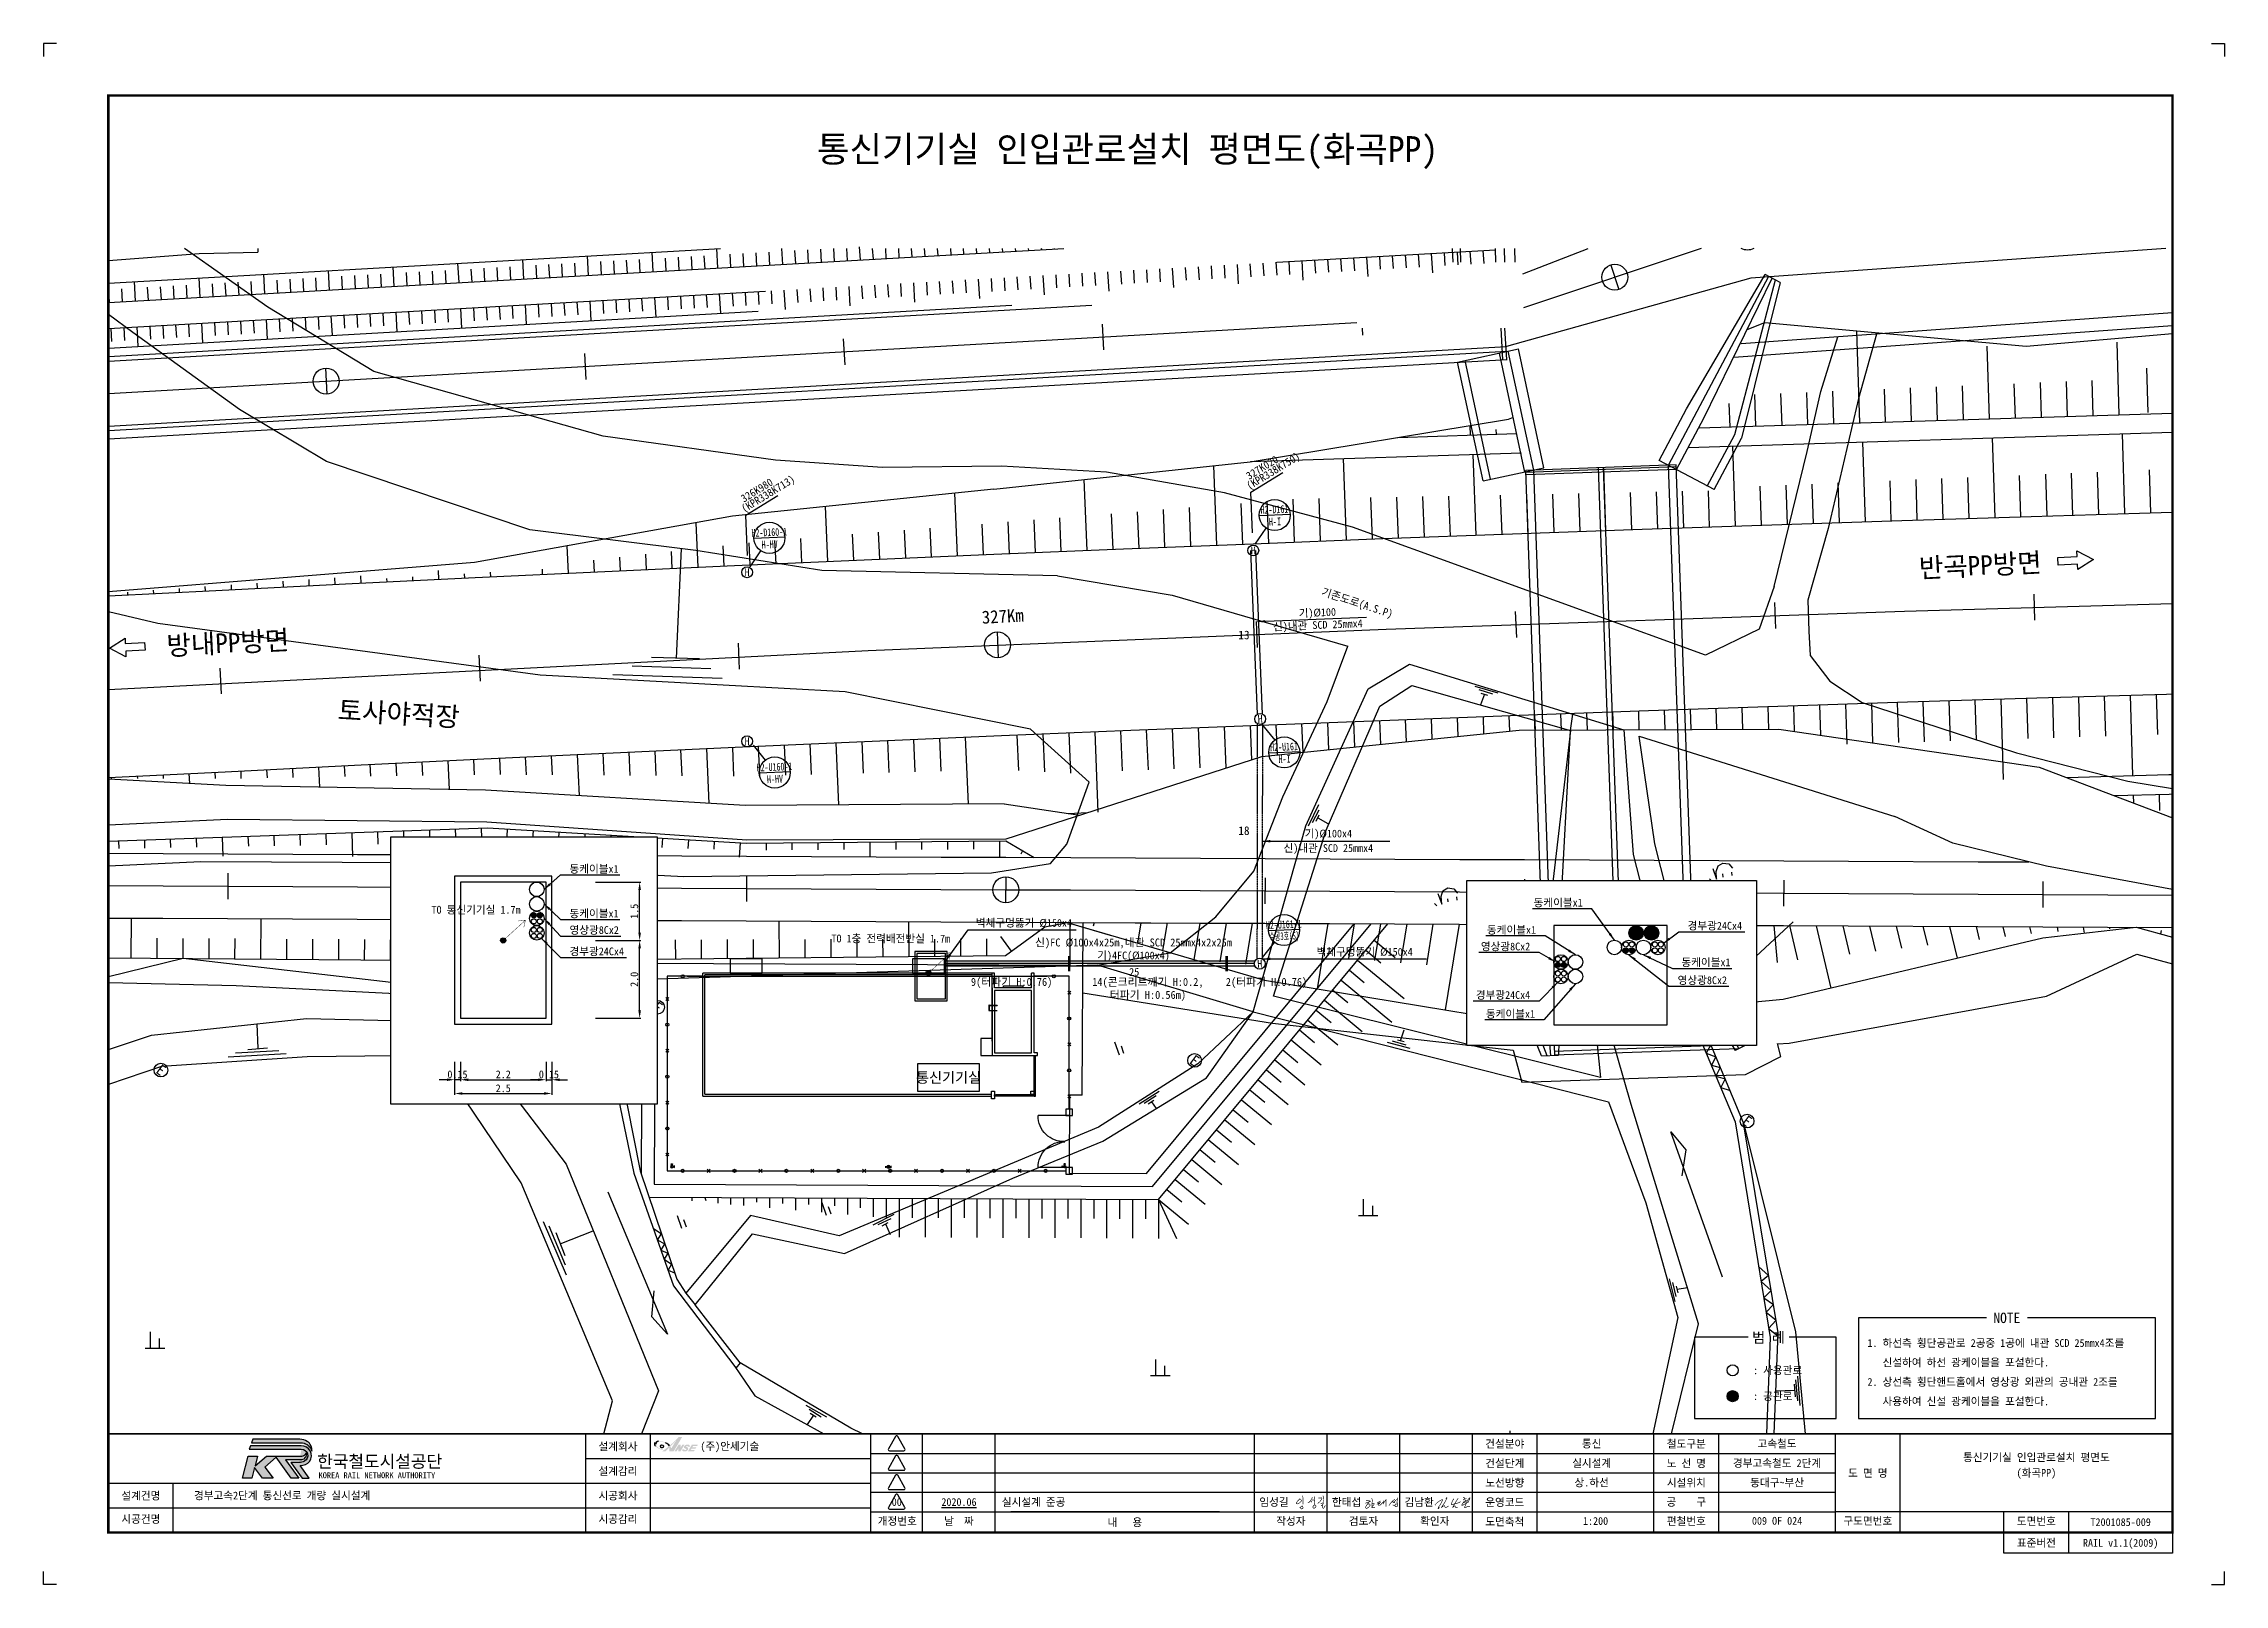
# Paper-space layout 'Layout1' of a CAD drawing. Extents: x 0 to 841, y 0 to 594.
# The model-space entities are those that its viewports show. They can reach past a viewport. Long polylines and large blocks are cut down to what shows.
import ezdxf
from ezdxf.enums import TextEntityAlignment as Align

# ---------------------------------------------------------------- set-up
doc = ezdxf.new("R2010")
doc.units = 0
doc.header["$MEASUREMENT"] = 0
doc.linetypes.add('HIDDEN', pattern=[0.375, 0.25, -0.125])
doc.layers.get('0').update_dxf_attribs({"linetype": 'CONTINUOUS', "lineweight": 0})
doc.layers.get('DEFPOINTS').update_dxf_attribs({"linetype": 'CONTINUOUS'})
for name, color, linetype in [('TT-LINE', 7, 'CONTINUOUS'), ('TT-MANH', 4, 'CONTINUOUS'), ('TX-BORD', 7, 'CONTINUOUS'), ('TX-LINE', 2, 'CONTINUOUS'), ('TZ-BASE', 253, 'CONTINUOUS'), ('TZ-DIMS', 1, 'CONTINUOUS'), ('TZ-LEAL', 1, 'CONTINUOUS'), ('TZ-LEAT', 3, 'CONTINUOUS'), ('TZ-LINE', 7, 'CONTINUOUS'), ('TZ-TEX2', 3, 'CONTINUOUS'), ('TZ-TEXT', 6, 'CONTINUOUS')]:
    doc.layers.add(name, color=color, linetype=linetype)
doc.layers.add('TX-PAPR', color=2, linetype='CONTINUOUS', plot=False)
doc.styles.add('GR', font='GulimChe.ttf')
doc.styles.add('KORAIL', font='GulimChe.ttf')
doc.styles.get("Standard").update_dxf_attribs({"font": 'GulimChe.ttf'})
doc.styles.add('TB_TEXT', font='GulimChe.ttf')
doc.styles.add('TB_WBTXT', font='GulimChe.ttf')
doc.linetypes.add('ZIGZAG', pattern='A,0.00254,-5.08,[131,ltypeshp.shx,S=5.08,R=0,X=-5.08,Y=0],-10.16,[131,ltypeshp.shx,S=5.08,R=180,X=5.08,Y=0],-5.08', length=20.32254)
doc.dimstyles.new('D200', dxfattribs={"dimscale": 0.2, "dimtxt": 3, "dimasz": 3, "dimexe": 0.5, "dimexo": 0.5, "dimgap": 0.5, "dimtad": 1, "dimdec": 0, "dimzin": 1, "dimdsep": 46, "dimlunit": 6, "dimtxsty": 'Standard', "dimcen": 1, "dimclrd": 1, "dimclre": 1, "dimclrt": 3, "dimadec": 0, "dimazin": 0, "dimtfac": 1, "dimtdec": 0, "dimtix": 1, "dimtmove": 2, "dimatfit": 3, "dimfxl": 0, "dimtvp": 2, "dimlwd": -1, "dimlwe": -1, "dimarcsym": 0})

psp = doc.layouts.get("Layout1")

msp = doc.modelspace()

# ---------------------------------------------------------------- texts
at = {"layer": 'TT-MANH', "linetype": 'ByBlock', "style": 'GR'}
for p in [(13126.67, 104637.38), (13127.2, 104624.39), (13127.17, 104605.52)]:
    msp.add_text('H', height=0.6, rotation=2.3305, dxfattribs=at).set_placement(p, align=Align.MIDDLE)
for p in [(13087.63, 104635.7), (13087.63, 104622.67)]:
    msp.add_text('H', height=0.6, dxfattribs=at).set_placement(p, align=Align.MIDDLE)
at = {"layer": 'TZ-BASE'}
for s, p in [('반곡PP방면', (13182.74, 104636.26)), ('방내PP방면', (13047.58, 104630.28))]:
    msp.add_text(s, height=1.5, rotation=2.8213, dxfattribs=at).set_placement(p, align=Align.MIDDLE)
for s, height, rotation, p in [('기존도로(A.S.P)', 0.6, 341.9145, (13134.6, 104633.06)), ('327Km', 1, 2.9434, (13107.37, 104631.81)), ('토사야적장', 1.5, 356.5836, (13060.72, 104624.06)), ('E', 0.825, 323.6411, (13080.49, 104601.83)), ('E', 0.825, 323.6411, (13042.18, 104596.99)), ('E', 0.825, 323.6411, (13121.9, 104597.72)), ('E', 0.825, 323.6411, (13164.52, 104593.05))]:
    msp.add_text(s, height=height, rotation=rotation, dxfattribs=at).set_placement(p, align=Align.CENTER)
at = {"layer": 'TZ-BASE', "style": 'GR'}
msp.add_text('통신기기실', height=0.8, dxfattribs=at).set_placement((13103.17, 104596.75), align=Align.MIDDLE)
at = {"layer": 'TZ-LEAT', "style": 'GR'}
for s, p in [('327K020', (13126.35, 104642.81)), ('(KPR338K750)', (13126.38, 104642.04)), ('326K980', (13087.38, 104641.06)), ('(KPR338K713)', (13087.42, 104640.28))]:
    msp.add_text(s, height=0.6, rotation=31.5693, dxfattribs=at).set_placement(p)
for s, width, p in [('H2-D161', 0.65, (13128.3, 104640.54)), ('H2-D160-1', 0.65, (13089.34, 104638.78)), ('H-I', 0.8, (13128.34, 104639.61)), ('H-HV', 0.8, (13089.37, 104637.85)), ('H2-U161', 0.65, (13129.04, 104622.24)), ('H2-U160-1', 0.65, (13089.74, 104620.69)), ('H-I', 0.8, (13129.08, 104621.31)), ('H-HV', 0.8, (13089.78, 104619.76)), ('H2-U161-1', 0.65, (13129.02, 104608.54)), ('수공3호(S)', 0.55, (13129.06, 104607.61))]:
    msp.add_text(s, height=0.6, rotation=2.3305, dxfattribs=dict(at, width=width)).set_placement(p, align=Align.MIDDLE)
at = {"layer": 'TZ-LEAT'}
msp.add_text('기)Ø100', height=0.6, rotation=2.3824, dxfattribs=at).set_placement((13131.61, 104632.56), align=Align.MIDDLE)
for s, height, p in [('13', 0.667, (13125.95, 104630.86)), ('18', 0.667, (13125.95, 104615.77)), ('기)Ø100x4', 0.6, (13132.46, 104615.52))]:
    msp.add_text(s, height=height, dxfattribs=at).set_placement(p, align=Align.MIDDLE)
at = {"layer": 'TZ-LEAT', "style": 'GR'}
msp.add_text('기)4FC(Ø100x4)', height=0.6, dxfattribs=at).set_placement((13117.43, 104606.12), align=Align.MIDDLE)
msp.add_text('25', height=0.6, rotation=1.3893, dxfattribs=at).set_placement((13117.49, 104604.88), align=Align.MIDDLE)
at = {"layer": 'TZ-TEX2'}
for s, p in [('NOTE', (13184.79, 104578.21, 0.31)), ('범 례', (13166.41, 104576.71, 0.31))]:
    msp.add_text(s, height=0.8, dxfattribs=at).set_placement(p, align=Align.MIDDLE)
for s, p in [('1. 하선측 횡단공관로 2공중 1공에 내관 SCD 25mmx4조를', (13174.04, 104576.27, 0.31)), ('   신설하여 하선 광케이블을 포설한다.', (13174.04, 104574.77, 0.31)), (': 사용관로', (13165.22, 104574.17, 0.31)), ('2. 상선측 횡단핸드홀에서 영상광 외관의 공내관 2조를', (13174.04, 104573.27, 0.31)), (': 공관로', (13165.22, 104572.17, 0.31)), ('   사용하여 신설 광케이블을 포설한다.', (13174.04, 104571.77, 0.31))]:
    msp.add_text(s, height=0.6, dxfattribs=at).set_placement(p, align=Align.MIDDLE_LEFT)
at = {"layer": 'TZ-TEXT'}
for s, rotation, p in [('신)내관 SCD 25mmx4', 2.2787, (13131.65, 104631.6)), ('신)내관 SCD 25mmx4', 359.9482, (13132.46, 104614.4)), ('벽체구멍뚫기 Ø150x4', 359.9482, (13108.98, 104608.68)), ('TO 1층 전력배전반실 1.7m', 359.9482, (13098.71, 104607.47, 0)), ('벽체구멍뚫기 Ø150x4', 359.9482, (13135.26, 104606.45))]:
    msp.add_text(s, height=0.6, rotation=rotation, dxfattribs=at).set_placement(p, align=Align.MIDDLE)
for s, p in [('신)FC Ø100x4x25m,내관 SCD 25mmx4x2x25m', (13117.43, 104607.12)), ('9(터파기 H:0.76)', (13108.03, 104604.08)), ('14(콘크리트깨기 H:0.2,', (13118.54, 104604.08)), ('2(터파기 H:0.76)', (13127.69, 104604.08)), ('터파기 H:0.56m)', (13118.54, 104603.08))]:
    msp.add_text(s, height=0.6133, dxfattribs=at).set_placement(p, align=Align.MIDDLE)

# ---------------------------------------------------------------- blocks, each defined once
blk = doc.blocks.new('CXGLOGO-UNIT-KRNA-COLOR')
h = blk.add_hatch(color=166)
edge = h.paths.add_edge_path()
edge.add_arc((15.3, 4.2), 10, 59.195, 87.6904)
edge.add_line((15.7, 14.2), (-14.6, 14.2))
edge.add_line((-14.6, 14.2), (-15.4, 11.9))
edge.add_line((-15.4, 11.9), (17.3, 11.9))
edge.add_arc((16.4, 4.8), 7.13, 14.4338, 82.8523, ccw=False)
edge.add_arc((17.2, 7.5), 6.18, 351.2788, 418.625)
h = blk.add_hatch(color=166)
edge = h.paths.add_edge_path()
edge.add_line((-17.6, 3.4), (-11.6, 3.4))
edge.add_line((-11.6, 3.4), (-13.1, -2.8))
edge.add_line((-13.1, -2.8), (-5.8, 3.4))
edge.add_line((-5.8, 3.4), (16.9, 3.4))
edge.add_arc((16.5, 6.7), 3.37, 277.1672, 339.2536)
edge.add_arc((16.5, 4.5), 3.37, -86.0611, 17.644, ccw=False)
edge.add_line((16.7, 1.1), (6.4, 1.1))
edge.add_line((6.4, 1.1), (15, -10.7))
edge.add_line((15, -10.7), (10.1, -10.7))
edge.add_line((10.1, -10.7), (0.4, 2.7))
edge.add_line((0.4, 2.7), (-6.9, -3.7))
edge.add_line((-6.9, -3.7), (-1.4, -10.8))
edge.add_line((-1.4, -10.8), (-8.3, -10.8))
edge.add_line((-8.3, -10.8), (-13.5, -4))
edge.add_line((-13.5, -4), (-15.1, -10.8))
edge.add_line((-15.1, -10.8), (-21.2, -10.8))
edge.add_line((-21.2, -10.8), (-17.6, 3.4))
h = blk.add_hatch(color=46)
edge = h.paths.add_edge_path()
edge.add_arc((15.4, 5.5), 6.16, 269.178, 301.5498, ccw=False)
edge.add_line((15.3, -0.7), (9.8, -0.7))
edge.add_line((9.8, -0.7), (17.2, -10.8))
edge.add_line((17.2, -10.8), (21.7, -10.8))
edge.add_line((21.7, -10.8), (15.9, -2.7))
edge.add_arc((15.5, 6.1), 8.86, 272.286, 317.0312)
edge.add_arc((16.8, 3.7), 6.34, 325.2805, 452.1314)
edge.add_line((16.5, 10), (-16, 10))
edge.add_line((-16, 10), (-16.8, 7.8))
edge.add_line((-16.8, 7.8), (16.6, 7.8))
edge.add_arc((16.8, 3.8), 3.99, -62.7193, 92.2922, ccw=False)
at = {"color": 166}
for points in [[(20.4, 12.8, 0.12498), (15.7, 14.2), (-14.6, 14.2), (-15.4, 11.9), (17.3, 11.9, -0.307728), (23.3, 6.6, 0.302614)], [(-17.6, 3.4), (-11.6, 3.4), (-13.1, -2.8), (-5.8, 3.4), (16.9, 3.4, 0.27773), (19.7, 5.5, -0.486141), (16.7, 1.1), (6.4, 1.1), (15, -10.7), (10.1, -10.7), (0.4, 2.7), (-6.9, -3.7), (-1.4, -10.8), (-8.3, -10.8), (-13.5, -4), (-15.1, -10.8), (-21.2, -10.8)]]:
    blk.add_lwpolyline(points, format="xyb", close=True, dxfattribs=at)
at = {"color": 46}
blk.add_lwpolyline([(18.6, 0.2, -0.142195), (15.3, -0.7), (9.8, -0.7), (17.2, -10.8), (21.7, -10.8), (15.9, -2.7, 0.197757), (22, 0.1, 0.61792), (16.5, 10), (-16, 10), (-16.8, 7.8), (16.6, 7.8, -0.802668)], format="xyb", close=True, dxfattribs=at)
blk = doc.blocks.new('CXGLOGO-KRNA-COLOR')
blk.add_blockref('CXGLOGO-UNIT-KRNA-COLOR', (0, 0))
at = {"color": 166, "style": 'KORAIL'}
for s, height, p in [('한국철도시설공단', 8, (26.8, -4)), ('KOREA RAIL NETWORK AUTHORITY', 3.75, (27.7, -10.8))]:
    blk.add_text(s, height=height, dxfattribs=at).set_placement(p)
blk = doc.blocks.new('TXBLKA1-KRNAH')
at = {"layer": 'TX-BORD'}
h = blk.add_hatch(color=5, dxfattribs=at)
h.paths.add_polyline_path([(241.41, 53.44, 0.096425), (239.85, 54.59, 0.1233), (237.07, 55.37, 0.107959), (236.18, 55.25, 0.147974), (235.63, 54.71, 0.146771), (235.6, 53.86, 0.166867), (235.92, 53.32, 0.084002), (237.3, 52.29, 0.125004), (238.6, 51.98, 0.324316), (238.9, 52.16, 0.181232), (238.8, 52.77, -0.176206), (238.41, 52.66, -0.165955), (238.43, 52.37, -0.236091), (238.11, 52.27, -0.163197), (237.2, 52.6, -0.211159), (236.11, 54.03, -0.492063), (237.15, 55.14, -0.264032), (241.01, 53.12, -0.023302), (238.51, 51.28), (239.75, 51.28, 0.034752), (241.24, 52.65, -0.038457), (241.29, 51.28), (242.97, 51.28), (246.25, 56.8), (244.88, 56.8, -0.036327)])
h.paths.add_polyline_path([(242.08, 52.46), (241.66, 53.16, 0.03885), (244.06, 55.69)], flags=16)
h = blk.add_hatch(color=3, dxfattribs=at)
h.paths.add_polyline_path([(244.79, 51.28), (245.61, 51.28), (247.14, 53.85), (246.32, 53.85), (245.64, 52.71), (245.64, 53.85), (244.83, 53.85), (243.3, 51.28), (244.11, 51.28), (244.79, 52.43)])
h.paths.add_polyline_path([(247.73, 51.85, -0.206701), (247.2, 51.81, -0.316027), (247.06, 51.95, -0.031225), (247.06, 52.07), (246.36, 52.07, 0.483426), (246.52, 51.35, 0.203838), (248.04, 51.43, 0.079762), (248.43, 51.8, 0.172378), (248.58, 52.3, 0.221594), (248.3, 52.81, 0.038449), (247.87, 53.02, -0.563174), (247.89, 53.34, -0.276773), (248.29, 53.37, -0.312628), (248.42, 53.08), (249.21, 53.08, 0.143901), (249.17, 53.48, 0.169249), (248.83, 53.82, 0.119216), (248.04, 53.89, 0.167621), (247.24, 53.47, 0.258991), (246.94, 52.74, 0.208246), (247.3, 52.44, -0.022645), (247.74, 52.2, -0.588103)])
h.paths.add_polyline_path([(249.56, 51.83), (249.82, 52.27), (251.36, 52.27), (251.72, 52.86), (250.18, 52.86), (250.44, 53.3), (251.98, 53.3), (252.31, 53.85), (250, 53.85), (248.47, 51.28), (250.78, 51.28), (251.1, 51.83)])
h.paths.add_polyline_path([(239.05, 53.25, 1), (237.87, 53.25, 1)])
at = {"layer": 'DEFPOINTS', "color": 1}
blk.add_line((836, 594), (841, 594), dxfattribs=at)
for points in [[(5, 594), (0, 594), (0, 589)], [(836, 594), (841, 594), (841, 589)], [(5, 0), (0, 0), (0, 5)], [(836, 0), (841, 0), (841, 5)]]:
    blk.add_lwpolyline(points, dxfattribs=at)
at = {"layer": 'TX-BORD'}
for p, q in [((234, 20), (234, 58)), ((319, 50.5), (549.5, 50.5)), ((339, 20), (339, 58)), ((367, 20), (367, 58)), ((467, 20), (467, 58)), ((495, 20), (495, 58)), ((523, 20), (523, 58)), ((549.5, 50.5), (691, 50.5)), ((576, 20), (576, 58)), ((621, 20), (621, 58)), ((646, 20), (646, 58)), ((716, 20), (716, 58)), ((209, 48.5), (319, 48.5)), ((319, 43), (549.5, 43)), ((549.5, 43), (691, 43)), ((25, 39), (319, 39)), ((50, 20), (50, 39)), ((319, 35.5), (549.5, 35.5)), ((549.5, 35.5), (691, 35.5)), ((25, 29.5), (319, 29.5)), ((319, 28), (691, 28)), ((453.5, 28), (373, 28)), ((821, 28), (691, 28)), ((756, 20), (756, 28)), ((781, 12), (781, 28))]:
    blk.add_line(p, q, dxfattribs=at)
at = {"layer": 'TX-BORD', "const_width": 1}
blk.add_lwpolyline([(821, 20), (25, 20), (25, 574), (821, 574)], close=True, dxfattribs=at)
at = {"layer": 'TX-BORD'}
for points, const_width in [([(25, 58), (821, 58)], 0.5), ([(209, 20), (209, 58)], 0.5), ([(209, 20), (209, 58)], 0.5), ([(319, 20), (319, 58)], 0.5), ([(551, 20), (551, 58)], 0.5), ([(691, 20), (691, 58)], 0.5), ([(489.16, 32.47), (490.23, 32.6)], 0.24), ([(510.02, 32.43), (511.22, 32.3), (511.29, 32.17), (511.29, 31.91), (509.68, 31.25), (511.29, 31.91), (511.93, 32.15), (511.29, 31.91), (510.45, 30.87), (510.06, 30.25), (509.86, 29.88), (509.82, 29.64), (509.85, 29.48), (509.94, 29.38), (510.07, 29.35), (510.38, 29.36), (511.09, 29.84), (511.32, 30.09), (511.53, 30.37), (511.52, 30.66), (511.47, 30.83), (511.33, 30.95), (511.02, 30.99), (510.45, 30.87)], 0.24), ([(511.96, 33.12), (512.32, 32.9), (512.39, 32.4), (512.31, 31.14), (512.21, 29.77), (512.24, 29.56), (512.39, 29.52), (512.61, 29.55), (512.95, 29.62), (513.48, 29.76)], 0.24), ([(512.31, 31.14), (512.99, 31.2), (513.13, 31.16), (513.03, 30.78), (512.21, 29.77)], 0.24), ([(514.32, 31.57), (514.59, 31.64), (515.5, 32.11), (514.59, 31.64), (514.69, 31.19), (514.15, 30.85), (514.69, 31.19), (515.47, 31.61), (514.75, 30.62), (514.93, 30.41), (515.2, 30.4), (515.62, 30.7), (516.67, 31.8), (516.69, 32.23), (516.67, 31.8), (516.66, 31.21), (517.64, 32.57), (517.67, 29.98)], 0.24), ([(521.05, 32.83), (519.79, 31.7), (518.83, 30.43), (519.79, 31.7), (520.42, 32.27), (520.32, 31.82), (520.41, 31.55), (520.64, 31.46), (521, 31.65), (520.94, 31.92), (522.01, 32.93), (522.02, 33.4), (522.01, 32.93), (521.99, 31.92), (521.99, 31.59), (521.7, 31.85), (521.99, 31.59), (522.08, 31.07), (522.06, 30.3), (521.97, 30), (521.58, 29.93), (521.29, 29.99), (521.13, 30.2), (521.17, 30.65), (521.36, 30.97), (521.77, 31.01), (522.08, 31)], 0.24), ([(521.15, 30.43), (520.87, 30.43), (520.47, 30.53), (520.28, 30.68)], 0.24)]:
    blk.add_lwpolyline(points, dxfattribs=dict(at, const_width=const_width))
for points in [[(328.58, 57.05), (325.78, 52.19, 0.57735), (326.17, 51.52), (331.78, 51.52, 0.57735), (332.17, 52.19), (329.36, 57.05, 0.57735)], [(328.58, 49.55), (325.78, 44.69, 0.57735), (326.17, 44.02), (331.78, 44.02, 0.57735), (332.17, 44.69), (329.36, 49.55, 0.57735)], [(328.58, 42.05), (325.78, 37.19, 0.57735), (326.17, 36.52), (331.78, 36.52, 0.57735), (332.17, 37.19), (329.36, 42.05, 0.57735)], [(328.58, 34.55), (325.78, 29.69, 0.57735), (326.17, 29.02), (331.78, 29.02, 0.57735), (332.17, 29.69), (329.36, 34.55, 0.57735)]]:
    blk.add_lwpolyline(points, format="xyb", close=True, dxfattribs=at)
at = {"layer": 'TX-BORD', "const_width": 0.24}
for points in [[(485.57, 34.24, -0.031521), (485.64, 32.12, 0.015452), (485.64, 30.85, 0.488947)], [(489.3, 33.6, -0.116912), (488.11, 31.72, -0.245276), (487.54, 31.55, -2.571837)], [(490.15, 33.87, -0.089273), (490.12, 31.67, 0.068943), (490.06, 30.69, 0.261353)], [(493.32, 34.22, -0.102288), (493.6, 33.42, -0.080289), (493.6, 33.07, 0.066761), (493.58, 32.62, -0.06278), (493.53, 31.56, 8.85417)], [(547.43, 33.59, -0.145348), (547.88, 33.43, -0.307225), (547.95, 33.23, -0.212679), (547.38, 32.49, -0.113681), (548.62, 33.04, -0.266507), (548.74, 33, -3.538723)], [(484.54, 33.09, 0.071134), (483.15, 31.48, 0.394214), (483.21, 31.1, 0.224261), (483.52, 31.04, 0.193438), (484.97, 32.08, 0.544983), (484.67, 32.72, 0.066146), (484.03, 32.72, 27.196208)], [(484.41, 29.84, 0.02121), (484.98, 29.12, 0.409369), (485.14, 29.11, -0.211811), (485.49, 29.21, 0.416377), (485.62, 29.3, 0.123643), (485.54, 30.12, 0.523631), (485.28, 30.19, -0.072983), (484.51, 29.7, 0.005941)], [(488.57, 32.27, -0.142438), (489.07, 31.68, 5.949847)], [(490.05, 30.54, 0.235154), (489.49, 29.9, 0.345857), (489.7, 29.41, 0.306746), (490.2, 29.45, 0.103095), (490.63, 29.98, 0.395571), (490.49, 30.5, 0.242915), (490.05, 30.54, 6.064713)], [(491.55, 33.36, 0.139976), (491.83, 33.26, 0.096355), (492.64, 33.37, -0.240321), (492.85, 33.34, -0.353191), (492.93, 33.05, -0.157335), (491.33, 31.22, -6.381378)], [(492.46, 31.11), (493.22, 31.4, -0.375176), (493.45, 31.31, -0.266244), (493.45, 31.13, -0.042219), (493.07, 30.6, -0.159939), (492.63, 30.34, -0.171647), (493.2, 30.37, -0.458058), (493.29, 30.17, 0.159326), (493.23, 29.58, 0.227707), (493.39, 29.37, 0.407988), (493.73, 29.47, -0.001483), (493.89, 29.78, 0.004186), (494.14, 30.24, -0.100484), (494.33, 30.47, -0.346277)], [(536.7, 30.48, -0.382901), (536.65, 30.71, -0.12512), (539.4, 32.69, -0.474239), (539.59, 32.59, -0.046113), (537.92, 29.73, 0.151113), (537.77, 29.29, 0.58991), (537.88, 29.22, 0.096338), (538.33, 29.72, 2.196927)], [(540.73, 33.09, -0.071383), (541.05, 33.41, -0.346917), (541.16, 33.41, -0.258278), (541.18, 33.35, -0.079918), (541.06, 32.96, -0.048596), (539.06, 29.69, 0.947427), (539.13, 29.64, -0.022437), (540.04, 30.36, -0.344585), (540.2, 30.35, -0.12284), (540.25, 30.29, 0.011347), (540.43, 29.85, 0.194638), (540.6, 29.69, 0.189435), (540.9, 29.69, 0.009404), (541.84, 30.24, 3.287276)], [(543.84, 33.07, 0.030212), (542.85, 31.06, 0.575113), (543.08, 30.76, 0.043168), (545.96, 31.58, 0.237594), (546.32, 31.98, 1.260425)], [(545.61, 33.11, 0.150889), (545.13, 32.65, 0.025288), (543.37, 29.61), (544.07, 30.23, -0.448359), (544.33, 30.16, 0.073819), (544.59, 29.67, 0.359456), (544.94, 29.59, 0.031982), (545.26, 29.77, 3.102048)], [(547.6, 31.85, 0.23976), (547.57, 31.5, 0.345796), (547.69, 31.43, 0.195352), (548.64, 32.18, 0.393888), (548.6, 32.35, 0.293784), (548.35, 32.35, 0.099623), (547.44, 31.43, 0.02205), (546.93, 30.69, 0.380988), (546.98, 30.44, 0.18866), (547.1, 30.41), (549.22, 31.59, 0.122154), (549.44, 31.8), (550.04, 33.22, 0.396041), (549.99, 33.36, 0.224142), (549.88, 33.36, 0.078358), (549.02, 32.08), (547.95, 29.67, 0.444285), (547.97, 29.61), (548.29, 29.6, 0.179185), (548.5, 29.67), (549.15, 30.07, -0.135616), (549.34, 30.12), (550.04, 30.11)]]:
    blk.add_lwpolyline(points, format="xyb", dxfattribs=at)
at = {"layer": 'TX-BORD'}
blk.add_lwpolyline([(821, 20), (821, 12), (756, 12), (756, 20)], close=True, dxfattribs=at)
at = {"layer": 'TX-BORD', "color": 3}
blk.add_circle((238.46, 53.25), 0.594, dxfattribs=at)
at = {"layer": 'TX-BORD', "color": 5}
for centre, radius, start, end in [((237.04, 54.23), 1.49, 161.17216, 194.57108), ((236.55, 54.06), 0.967, 192.10036, 229.99429), ((237.06, 54.19), 0.96, 84.64387, 189.44431), ((237.68, 50.02), 5.06, 42.58477, 64.6157)]:
    blk.add_arc(centre, radius, start, end, dxfattribs=at)
at = {"layer": 'TX-BORD', "xscale": 0.6, "yscale": 0.6}
blk.add_blockref('CXGLOGO-KRNA-COLOR', (89.41, 47.41), dxfattribs=at)
at = {"layer": 'TX-BORD', "style": 'TB_TEXT'}
for s, p in [('설계회사', (221.5, 53.25)), ('건설분야', (563.5, 54.25)), ('철도구분', (633.5, 54.25)), ('설계감리', (221.5, 43.75)), ('건설단계', (563.5, 46.75)), ('노 선 명', (633.5, 46.75)), ('도 면 명', (703.5, 43)), ('설계건명', (37.5, 34.25)), ('시공회사', (221.5, 34.25)), ('노선방향', (563.5, 39.25)), ('시설위치', (633.5, 39.25)), ('시공건명', (37.5, 25.25)), ('시공감리', (221.5, 25.25)), ('개정번호', (329.21, 24.5)), ('날  짜', (353, 24.5)), ('내   용', (417, 24)), ('작성자', (481, 24.5)), ('검토자', (509, 24.5)), ('확인자', (536.5, 24.5)), ('운영코드', (563.5, 31.75)), ('도면축척', (563.5, 24.25)), ('공    구', (633.5, 31.75)), ('편철번호', (633.5, 24.5)), ('구도면번호', (703.5, 24.51)), ('도면번호', (768.5, 24.51))]:
    blk.add_text(s, height=3, dxfattribs=at).set_placement(p, align=Align.MIDDLE)
blk.add_text('표준버전', height=3, dxfattribs=at).set_placement((768.5, 16), align=Align.MIDDLE_CENTER)
at = {"layer": 'TX-BORD', "style": 'TB_TEXT', "flags": 1}
blk.add_attdef('TD_CLASSCODE', text='', height=3, dxfattribs=at).set_placement((25, 577.54), align=Align.MIDDLE_LEFT)
at = {"layer": 'TX-BORD'}
for tag, height, style, p in [('TB_MTITIL', 10, 'TB_WBTXT', (418, 553.33)), ('TB_STITL', 7, 'TB_WBTXT', (418, 538.33)), ('TR_RNUM4', 3, 'TB_TEXT', (329, 54.25)), ('TR_RDAT4', 3, 'TB_TEXT', (353, 54.25)), ('TD_FIELD', 3, 'TB_TEXT', (597, 54.25)), ('TD_RLCLASS', 3, 'TB_TEXT', (668.5, 54.25)), ('TD_DNAME_TOP', 3, 'TB_TEXT', (768.5, 48.98)), ('TR_RNUM3', 3, 'TB_TEXT', (329, 46.75)), ('TR_RDAT3', 3, 'TB_TEXT', (353, 46.75)), ('TD_CSTEP', 3, 'TB_TEXT', (597, 46.75)), ('TD_RLNAME', 3, 'TB_TEXT', (668.5, 46.75)), ('TD_DNAME_MAIN', 3, 'TB_TEXT', (768.5, 43)), ('TR_RNUM2', 3, 'TB_TEXT', (329, 39.25)), ('TR_RDAT2', 3, 'TB_TEXT', (353, 39.25)), ('TD_DIRCODE', 3, 'TB_TEXT', (597, 39.25)), ('TD_RLSECT', 3, 'TB_TEXT', (668.5, 39.25)), ('TD_DNAME_BOT', 3, 'TB_TEXT', (768.5, 36.98)), ('TR_RNUM1', 3, 'TB_TEXT', (329, 31.75)), ('TR_RDAT1', 3, 'TB_TEXT', (353, 31.75)), ('TD_SYSCODE', 3, 'TB_TEXT', (597, 31.75)), ('SCALE', 3, 'TB_TEXT', (598.5, 24.45)), ('TD_CSECT', 3, 'TB_TEXT', (668.5, 31.75)), ('TD_DWGNO', 3, 'TB_TEXT', (668.5, 24.5)), ('TD_DWGCODE_PREV', 3, 'TB_TEXT', (736, 24)), ('TD_DWGCODE', 3, 'TB_TEXT', (801, 24)), ('TD_VERSION', 3, 'TB_TEXT', (801, 16))]:
    blk.add_attdef(tag, text='', height=height, dxfattribs=dict(at, style=style)).set_placement(p, align=Align.MIDDLE_CENTER)
at = {"layer": 'TX-BORD', "style": 'TB_TEXT'}
for tag, p in [('TD_DCOMP', (253.27, 53.25)), ('TR_RCON4', (369.52, 54.25)), ('TR_DGN4', (468.83, 54.25)), ('TR_CHK4', (496.83, 54.25)), ('TR_APP4', (524.83, 54.25)), ('TD_DSCCOMP', (253.27, 43.75)), ('TR_RCON3', (369.52, 46.75)), ('TR_DGN3', (468.83, 46.75)), ('TR_CHK3', (496.83, 46.75)), ('TR_APP3', (524.83, 46.75)), ('TD_DNAME', (58, 34.25)), ('TD_CCOMP', (253.27, 34.25)), ('TR_RCON2', (369.52, 39.25)), ('TR_DGN2', (468.83, 39.25)), ('TR_CHK2', (496.83, 39.25)), ('TR_APP2', (524.83, 39.25)), ('TD_CNAME', (58, 25.15)), ('TD_CSCOMP', (253.27, 25.25)), ('TR_RCON1', (369.52, 31.75)), ('TR_DGN1', (468.83, 31.75)), ('TR_CHK1', (496.83, 31.75)), ('TR_APP1', (524.83, 31.75))]:
    blk.add_attdef(tag, text='', height=3, dxfattribs=at).set_placement(p, align=Align.MIDDLE_LEFT)
blk = doc.blocks.new('*D15')
at = {"layer": 'DEFPOINTS', "color": 0}
for p in [(13075.84, 104607.31), (13079.34, 104607.31), (13075.84, 104601.31)]:
    blk.add_point(p, dxfattribs=at)
at = {"layer": 'TZ-LINE', "color": 1}
for p, q in [((13075.94, 104607.31), (13079.44, 104607.31)), ((13079.34, 104601.91), (13079.34, 104606.71)), ((13075.94, 104601.31), (13079.44, 104601.31))]:
    blk.add_line(p, q, dxfattribs=at)
for points in [[(13079.24, 104606.71), (13079.44, 104606.71), (13079.34, 104607.31)], [(13079.24, 104601.91), (13079.44, 104601.91), (13079.34, 104601.31)]]:
    blk.add_solid(points, dxfattribs=at)
at = {"layer": 'TZ-LINE', "color": 3, "insert": (13078.93, 104604.31), "char_height": 0.6, "width": 1.1387, "attachment_point": 5, "rotation": 90}
blk.add_mtext('2.0', dxfattribs=at)
blk = doc.blocks.new('*D16')
at = {"layer": 'DEFPOINTS', "color": 0}
for p in [(13075.84, 104611.81), (13079.34, 104611.81), (13075.84, 104607.31)]:
    blk.add_point(p, dxfattribs=at)
at = {"layer": 'TZ-LINE', "color": 1}
for p, q in [((13075.94, 104611.81), (13079.44, 104611.81)), ((13079.34, 104607.91), (13079.34, 104611.21)), ((13075.94, 104607.31), (13079.44, 104607.31))]:
    blk.add_line(p, q, dxfattribs=at)
for points in [[(13079.24, 104611.21), (13079.44, 104611.21), (13079.34, 104611.81)], [(13079.24, 104607.91), (13079.44, 104607.91), (13079.34, 104607.31)]]:
    blk.add_solid(points, dxfattribs=at)
at = {"layer": 'TZ-LINE', "color": 3, "insert": (13078.93, 104609.56), "char_height": 0.6, "attachment_point": 5, "rotation": 90}
blk.add_mtext('1.5', dxfattribs=at)
blk = doc.blocks.new('*D17')
at = {"layer": 'DEFPOINTS', "color": 0}
for p in [(13065.07, 104598.05), (13065.52, 104598.05), (13065.07, 104596.57)]:
    blk.add_point(p, dxfattribs=at)
at = {"layer": 'TZ-LINE', "color": 1}
for p, q in [((13065.07, 104597.95), (13065.07, 104596.47)), ((13065.52, 104597.95), (13065.52, 104596.47)), ((13064.47, 104596.57), (13063.87, 104596.57)), ((13065.52, 104596.57), (13065.07, 104596.57)), ((13066.12, 104596.57), (13066.72, 104596.57))]:
    blk.add_line(p, q, dxfattribs=at)
for points in [[(13064.47, 104596.67), (13064.47, 104596.47), (13065.07, 104596.57)], [(13066.12, 104596.67), (13066.12, 104596.47), (13065.52, 104596.57)]]:
    blk.add_solid(points, dxfattribs=at)
at = {"layer": 'TZ-LINE', "color": 3, "insert": (13065.29, 104596.98), "char_height": 0.6, "attachment_point": 5}
blk.add_mtext('0.15', dxfattribs=at)
blk = doc.blocks.new('*D18')
at = {"layer": 'DEFPOINTS', "color": 0}
for p in [(13065.52, 104598.05), (13072.12, 104598.05), (13072.12, 104596.57)]:
    blk.add_point(p, dxfattribs=at)
at = {"layer": 'TZ-LINE', "color": 1}
for p, q in [((13065.52, 104597.95), (13065.52, 104596.47)), ((13072.12, 104597.95), (13072.12, 104596.47)), ((13066.12, 104596.57), (13071.52, 104596.57))]:
    blk.add_line(p, q, dxfattribs=at)
for points in [[(13066.12, 104596.67), (13066.12, 104596.47), (13065.52, 104596.57)], [(13071.52, 104596.67), (13071.52, 104596.47), (13072.12, 104596.57)]]:
    blk.add_solid(points, dxfattribs=at)
at = {"layer": 'TZ-LINE', "color": 3, "insert": (13068.82, 104596.98), "char_height": 0.6, "attachment_point": 5}
blk.add_mtext('2.2', dxfattribs=at)
blk = doc.blocks.new('*D19')
at = {"layer": 'DEFPOINTS', "color": 0}
for p in [(13072.12, 104598.05), (13072.57, 104598.05), (13072.57, 104596.57)]:
    blk.add_point(p, dxfattribs=at)
at = {"layer": 'TZ-LINE', "color": 1}
for p, q in [((13072.12, 104597.95), (13072.12, 104596.47)), ((13072.57, 104597.95), (13072.57, 104596.47)), ((13071.52, 104596.57), (13070.92, 104596.57)), ((13072.12, 104596.57), (13072.57, 104596.57)), ((13073.17, 104596.57), (13073.77, 104596.57))]:
    blk.add_line(p, q, dxfattribs=at)
for points in [[(13071.52, 104596.67), (13071.52, 104596.47), (13072.12, 104596.57)], [(13073.17, 104596.67), (13073.17, 104596.47), (13072.57, 104596.57)]]:
    blk.add_solid(points, dxfattribs=at)
at = {"layer": 'TZ-LINE', "color": 3, "insert": (13072.34, 104596.98), "char_height": 0.6, "attachment_point": 5}
blk.add_mtext('0.15', dxfattribs=at)
blk = doc.blocks.new('*D20')
at = {"layer": 'DEFPOINTS', "color": 0}
for p in [(13065.07, 104598.05), (13072.57, 104598.05), (13072.57, 104595.51)]:
    blk.add_point(p, dxfattribs=at)
at = {"layer": 'TZ-LINE', "color": 1}
for p, q in [((13065.07, 104597.95), (13065.07, 104595.41)), ((13072.57, 104597.95), (13072.57, 104595.41)), ((13065.67, 104595.51), (13071.97, 104595.51))]:
    blk.add_line(p, q, dxfattribs=at)
for points in [[(13065.67, 104595.61), (13065.67, 104595.41), (13065.07, 104595.51)], [(13071.97, 104595.61), (13071.97, 104595.41), (13072.57, 104595.51)]]:
    blk.add_solid(points, dxfattribs=at)
at = {"layer": 'TZ-LINE', "color": 3, "insert": (13068.82, 104595.91), "char_height": 0.6, "attachment_point": 5}
blk.add_mtext('2.5', dxfattribs=at)

# ---------------------------------------------------------------- hatches: boundary and pattern name
at = {"layer": 'TZ-LINE'}
h = msp.add_hatch(color=256, dxfattribs=at)
h.dxf.hatch_style = 1
h.paths.add_polyline_path([(13101.42, 104604.8, 1), (13101.82, 104604.8, 1)])
at = {"layer": 'TZ-LINE', "ltscale": 2}
h = msp.add_hatch(color=256, dxfattribs=at)
h.dxf.hatch_style = 1
h.paths.add_polyline_path([(13163.22, 104572.17, 1), (13164.07, 104572.17, 1)])

# ---------------------------------------------------------------- linework, layer by layer
at = {"layer": 'TT-LINE', "linetype": 'HIDDEN', "flags": 128}
for points in [[(13126.98, 104605.89), (13127, 104624.03)], [(13127.38, 104605.89), (13127.4, 104624.02)]]:
    msp.add_lwpolyline(points, dxfattribs=at)
at = {"layer": 'TT-MANH'}
for centre in [(13126.67, 104637.38), (13087.63, 104635.7), (13127.2, 104624.39), (13087.63, 104622.67), (13127.17, 104605.52)]:
    msp.add_circle(centre, 0.42, dxfattribs=at)
at = {"layer": 'TZ-BASE'}
for p, q in [((13096.37, 104659.78), (13096.31, 104660.78)), ((13037.92, 104657.97), (13085.59, 104660.67)), ((13037.92, 104656.47), (13112.07, 104660.67)), ((13060.42, 104657.74), (13060.33, 104659.24)), ((13065.42, 104658.03), (13065.33, 104659.52)), ((13067.41, 104658.14), (13067.35, 104659.14)), ((13068.41, 104658.2), (13068.35, 104659.2)), ((13069.41, 104658.25), (13069.35, 104659.25)), ((13070.41, 104658.31), (13070.32, 104659.81)), ((13071.41, 104658.37), (13071.35, 104659.37)), ((13072.41, 104658.42), (13072.34, 104659.42)), ((13073.4, 104658.48), (13073.34, 104659.48)), ((13074.4, 104658.54), (13074.34, 104659.54)), ((13075.4, 104658.59), (13075.31, 104660.09)), ((13076.4, 104658.65), (13076.34, 104659.65)), ((13077.4, 104658.71), (13077.34, 104659.71)), ((13078.4, 104658.76), (13078.34, 104659.76)), ((13079.39, 104658.82), (13079.33, 104659.82)), ((13080.39, 104658.88), (13080.3, 104660.37)), ((13081.39, 104658.93), (13081.33, 104659.93)), ((13082.39, 104658.99), (13082.33, 104659.99)), ((13083.39, 104659.05), (13083.33, 104660.05)), ((13084.39, 104659.1), (13084.33, 104660.1)), ((13085.38, 104659.16), (13085.29, 104660.66)), ((13086.38, 104659.22), (13086.32, 104660.22)), ((13087.38, 104659.27), (13087.32, 104660.27)), ((13088.38, 104659.33), (13088.32, 104660.33)), ((13089.38, 104659.39), (13089.32, 104660.39)), ((13090.38, 104659.44), (13090.3, 104660.67)), ((13091.38, 104659.5), (13091.31, 104660.5)), ((13092.37, 104659.56), (13092.31, 104660.56)), ((13093.37, 104659.61), (13093.31, 104660.61)), ((13094.37, 104659.67), (13094.31, 104660.67)), ((13095.37, 104659.73), (13095.31, 104660.67)), ((13097.37, 104659.84), (13097.31, 104660.67)), ((13098.36, 104659.9), (13098.32, 104660.67)), ((13099.36, 104659.95), (13099.32, 104660.67)), ((13100.36, 104660.01), (13100.32, 104660.67)), ((13101.36, 104660.07), (13101.32, 104660.67)), ((13102.36, 104660.12), (13102.32, 104660.67)), ((13103.36, 104660.18), (13103.33, 104660.67)), ((13104.35, 104660.24), (13104.33, 104660.67)), ((13105.35, 104660.29), (13105.33, 104660.67)), ((13106.35, 104660.35), (13106.33, 104660.67)), ((13107.35, 104660.41), (13107.33, 104660.67)), ((13108.35, 104660.46), (13108.34, 104660.67)), ((13109.35, 104660.52), (13109.34, 104660.67)), ((13110.35, 104660.58), (13110.34, 104660.67)), ((13111.34, 104660.63), (13111.34, 104660.67)), ((13119.51, 104658.09), (13119.45, 104659.09)), ((13120.54, 104657.65), (13120.45, 104659.15)), ((13121.51, 104658.21), (13121.45, 104659.2)), ((13122.51, 104658.26), (13122.45, 104659.26)), ((13123.51, 104658.32), (13123.45, 104659.32)), ((13124.51, 104658.38), (13124.44, 104659.37)), ((13125.53, 104657.93), (13125.44, 104659.43)), ((13126.5, 104658.49), (13126.44, 104659.49)), ((13127.5, 104658.55), (13127.44, 104659.54)), ((13128.5, 104658.6), (13128.44, 104659.6)), ((13128.49, 104659.6), (13145.35, 104660.56)), ((13129.5, 104658.66), (13129.44, 104659.66)), ((13130.53, 104658.22), (13130.44, 104659.71)), ((13131.49, 104658.77), (13131.43, 104659.77)), ((13132.49, 104658.83), (13132.43, 104659.83)), ((13133.49, 104658.89), (13133.43, 104659.88)), ((13134.49, 104658.94), (13134.43, 104659.94)), ((13135.52, 104658.5), (13135.43, 104660)), ((13136.49, 104659.06), (13136.43, 104660.05)), ((13137.49, 104659.11), (13137.42, 104660.11)), ((13138.48, 104659.17), (13138.42, 104660.17)), ((13139.48, 104659.23), (13139.42, 104660.22)), ((13140.51, 104658.78), (13140.42, 104660.28)), ((13141.48, 104659.34), (13141.42, 104660.34)), ((13142.08, 104659.6), (13142.04, 104660.67)), ((13142.48, 104659.4), (13142.42, 104660.39)), ((13142.68, 104659.6), (13142.64, 104660.67)), ((13143.48, 104659.45), (13143.41, 104660.45)), ((13144.47, 104659.51), (13144.41, 104660.51)), ((13145.38, 104659.6), (13145.34, 104660.67)), ((13146.08, 104659.6), (13146.04, 104660.67)), ((13146.88, 104659.6), (13146.84, 104660.67)), ((13147.45, 104658.71), (13152.5, 104660.67)), ((13161.22, 104660.67), (13147.5, 104656.09)), ((13154.24, 104659.39), (13154.87, 104657.5)), ((13197.05, 104660.67), (13165.04, 104658.38)), ((13038.46, 104656.5), (13038.4, 104657.5)), ((13039.46, 104656.55), (13039.4, 104657.55)), ((13040.46, 104656.61), (13040.37, 104658.11)), ((13041.46, 104656.67), (13041.39, 104657.67)), ((13042.45, 104656.72), (13042.39, 104657.72)), ((13043.45, 104656.78), (13043.39, 104657.78)), ((13044.45, 104656.84), (13044.39, 104657.84)), ((13045.45, 104656.89), (13045.36, 104658.39)), ((13046.45, 104656.95), (13046.39, 104657.95)), ((13047.45, 104657.01), (13047.38, 104658.01)), ((13048.44, 104657.06), (13048.38, 104658.06)), ((13049.44, 104657.12), (13049.38, 104658.12)), ((13050.44, 104657.18), (13050.35, 104658.68)), ((13051.44, 104657.23), (13051.38, 104658.23)), ((13052.44, 104657.29), (13052.38, 104658.29)), ((13053.44, 104657.35), (13053.38, 104658.35)), ((13054.43, 104657.4), (13054.37, 104658.4)), ((13055.43, 104657.46), (13055.34, 104658.96)), ((13056.43, 104657.52), (13056.37, 104658.52)), ((13057.43, 104657.57), (13057.37, 104658.57)), ((13058.43, 104657.63), (13058.37, 104658.63)), ((13059.43, 104657.69), (13059.37, 104658.69)), ((13061.42, 104657.8), (13061.36, 104658.8)), ((13062.42, 104657.86), (13062.36, 104658.86)), ((13063.42, 104657.91), (13063.36, 104658.91)), ((13064.42, 104657.97), (13064.36, 104658.97)), ((13066.42, 104658.08), (13066.35, 104659.08)), ((13090.59, 104655.95), (13090.5, 104657.45)), ((13091.56, 104656.51), (13091.5, 104657.5)), ((13092.56, 104656.56), (13092.5, 104657.56)), ((13093.56, 104656.62), (13093.49, 104657.62)), ((13094.55, 104656.68), (13094.49, 104657.67)), ((13095.58, 104656.23), (13095.49, 104657.73)), ((13096.55, 104656.79), (13096.49, 104657.79)), ((13097.55, 104656.85), (13097.49, 104657.84)), ((13098.55, 104656.9), (13098.49, 104657.9)), ((13099.55, 104656.96), (13099.48, 104657.96)), ((13100.57, 104656.52), (13100.48, 104658.01)), ((13101.54, 104657.07), (13101.48, 104658.07)), ((13102.54, 104657.13), (13102.48, 104658.13)), ((13103.54, 104657.19), (13103.48, 104658.18)), ((13104.54, 104657.24), (13104.48, 104658.24)), ((13105.57, 104656.8), (13105.48, 104658.3)), ((13106.53, 104657.36), (13106.47, 104658.35)), ((13107.53, 104657.41), (13107.47, 104658.41)), ((13108.53, 104657.47), (13108.47, 104658.47)), ((13109.53, 104657.53), (13109.47, 104658.52)), ((13110.56, 104657.08), (13110.47, 104658.58)), ((13111.53, 104657.64), (13111.47, 104658.64)), ((13112.53, 104657.7), (13112.46, 104658.69)), ((13113.52, 104657.75), (13113.46, 104658.75)), ((13114.52, 104657.81), (13114.46, 104658.81)), ((13115.55, 104657.37), (13115.46, 104658.86)), ((13116.52, 104657.92), (13116.46, 104658.92)), ((13117.52, 104657.98), (13117.46, 104658.98)), ((13118.52, 104658.04), (13118.45, 104659.03)), ((13165.04, 104658.38), (13146.2, 104653.1)), ((13158.69, 104643.95), (13166.43, 104658.52)), ((13160.09, 104648.3), (13166.16, 104658.66)), ((13161.42, 104647.59), (13166.69, 104658.38)), ((13163.8, 104646.33), (13166.96, 104658.24)), ((13167.31, 104658.05), (13164.33, 104646.04)), ((13167.31, 104658.05), (13166.16, 104658.66)), ((13037.92, 104654.46), (13089.04, 104657.37)), ((13037.92, 104652.31), (13108.05, 104656.29)), ((13037.92, 104651.96), (13114.23, 104656.29)), ((13037.92, 104652.96), (13088.49, 104655.83)), ((13060.64, 104654.25), (13060.55, 104655.75)), ((13061.61, 104654.81), (13061.55, 104655.8)), ((13062.6, 104654.86), (13062.54, 104655.86)), ((13063.6, 104654.92), (13063.54, 104655.92)), ((13064.6, 104654.98), (13064.54, 104655.97)), ((13065.63, 104654.53), (13065.54, 104656.03)), ((13066.6, 104655.09), (13066.54, 104656.09)), ((13067.6, 104655.15), (13067.54, 104656.14)), ((13068.6, 104655.2), (13068.53, 104656.2)), ((13069.59, 104655.26), (13069.53, 104656.26)), ((13070.62, 104654.82), (13070.53, 104656.31)), ((13071.59, 104655.37), (13071.53, 104656.37)), ((13072.59, 104655.43), (13072.53, 104656.43)), ((13073.59, 104655.49), (13073.53, 104656.48)), ((13074.59, 104655.54), (13074.52, 104656.54)), ((13075.61, 104655.1), (13075.52, 104656.6)), ((13076.58, 104655.66), (13076.52, 104656.65)), ((13077.58, 104655.71), (13077.52, 104656.71)), ((13078.58, 104655.77), (13078.52, 104656.77)), ((13079.58, 104655.83), (13079.52, 104656.82)), ((13080.61, 104655.38), (13080.52, 104656.88)), ((13081.57, 104655.94), (13081.51, 104656.94)), ((13082.57, 104656), (13082.51, 104656.99)), ((13083.57, 104656.05), (13083.51, 104657.05)), ((13084.57, 104656.11), (13084.51, 104657.11)), ((13085.6, 104655.67), (13085.51, 104657.16)), ((13086.57, 104656.22), (13086.51, 104657.22)), ((13087.56, 104656.28), (13087.5, 104657.28)), ((13088.56, 104656.34), (13088.5, 104657.33)), ((13089.56, 104656.39), (13089.5, 104657.39)), ((13197.92, 104655.72), (13164.29, 104653.31)), ((13037.92, 104649.46), (13134.66, 104654.95)), ((13038.64, 104653.5), (13038.58, 104654.5)), ((13039.64, 104653.56), (13039.58, 104654.56)), ((13040.67, 104653.12), (13040.58, 104654.62)), ((13041.64, 104653.67), (13041.58, 104654.67)), ((13042.64, 104653.73), (13042.58, 104654.73)), ((13043.64, 104653.79), (13043.57, 104654.78)), ((13044.63, 104653.84), (13044.57, 104654.84)), ((13045.66, 104653.4), (13045.57, 104654.9)), ((13046.63, 104653.96), (13046.57, 104654.95)), ((13047.63, 104654.01), (13047.57, 104655.01)), ((13048.63, 104654.07), (13048.57, 104655.07)), ((13049.63, 104654.13), (13049.56, 104655.12)), ((13050.65, 104653.68), (13050.56, 104655.18)), ((13051.62, 104654.24), (13051.56, 104655.24)), ((13052.62, 104654.3), (13052.56, 104655.29)), ((13053.62, 104654.35), (13053.56, 104655.35)), ((13054.62, 104654.41), (13054.56, 104655.41)), ((13055.65, 104653.97), (13055.55, 104655.46)), ((13056.61, 104654.52), (13056.55, 104655.52)), ((13057.61, 104654.58), (13057.55, 104655.58)), ((13058.61, 104654.64), (13058.55, 104655.63)), ((13059.61, 104654.69), (13059.55, 104655.69)), ((13115.01, 104654.83), (13115.12, 104652.84)), ((13135.06, 104654.53), (13135.09, 104653.97)), ((13145.93, 104652.08), (13145.78, 104654.53)), ((13146.23, 104652.1), (13146.08, 104654.53)), ((13197.92, 104654.72), (13163.74, 104652.27)), ((13173.44, 104647.22), (13173.21, 104654.3)), ((13174.75, 104654.06), (13173.35, 104649.11)), ((13037.92, 104646.95), (13146.2, 104653.1)), ((13037.92, 104646.6), (13146.22, 104652.75)), ((13075.08, 104652.57), (13075.19, 104650.57)), ((13095.04, 104653.7), (13095.16, 104651.7)), ((13142.43, 104651.91), (13147.12, 104652.92)), ((13147.61, 104643.43), (13145.66, 104652.6)), ((13148.3, 104643.58), (13146.34, 104652.75)), ((13149.08, 104643.74), (13147.12, 104652.92)), ((13170.45, 104649.63), (13171.76, 104653.85)), ((13183.45, 104647.53), (13183.27, 104653.13)), ((13193.45, 104647.85), (13193.29, 104653.45)), ((13037.92, 104645.95), (13146.25, 104652.1)), ((13055.11, 104651.43), (13055.22, 104649.44)), ((13144.39, 104642.74), (13142.43, 104651.91)), ((13144.97, 104642.87), (13143.02, 104652.04)), ((13195.7, 104648.01), (13195.6, 104651.44)), ((13197.7, 104648.06), (13197.6, 104651.49)), ((13165.44, 104646.97), (13165.35, 104649.4)), ((13167.45, 104647.03), (13167.37, 104649.49)), ((13169.45, 104647.09), (13169.36, 104649.57)), ((13169.4, 104645), (13170.45, 104649.63)), ((13173.35, 104649.11), (13171, 104639.07)), ((13171.44, 104647.16), (13171.36, 104649.65)), ((13175.44, 104647.28), (13175.36, 104649.82)), ((13177.45, 104647.34), (13177.37, 104649.91)), ((13179.45, 104647.41), (13179.37, 104649.99)), ((13181.45, 104647.47), (13181.37, 104650.07)), ((13185.45, 104647.59), (13185.36, 104650.24)), ((13187.46, 104647.66), (13187.38, 104650.32)), ((13189.46, 104647.72), (13189.38, 104650.41)), ((13191.46, 104647.78), (13191.37, 104650.49)), ((13157.98, 104644.32), (13160.09, 104648.3)), ((13159.31, 104643.62), (13161.42, 104647.59)), ((13161.05, 104646.83), (13197.92, 104647.99)), ((13163.44, 104646.9), (13163.37, 104648.72)), ((13137.83, 104646.1), (13147, 104646.39)), ((13143.42, 104646.28), (13143.4, 104647.02)), ((13145.42, 104646.34), (13145.41, 104646.7)), ((13160.21, 104645.31), (13197.92, 104646.52)), ((13161.69, 104642.35), (13163.8, 104646.33)), ((13162.22, 104642.07), (13164.33, 104646.04)), ((13173.88, 104639.6), (13173.68, 104645.74)), ((13183.88, 104639.92), (13183.69, 104646.07)), ((13193.89, 104640.22), (13193.7, 104646.39)), ((13126.46, 104644.23), (13147.35, 104644.9)), ((13133.86, 104638.18), (13133.62, 104644.46)), ((13143.86, 104638.56), (13143.63, 104644.78)), ((13159.29, 104643.97), (13147.7, 104643.55)), ((13162.22, 104642.07), (13157.98, 104644.32)), ((13160.61, 104607.04), (13159.29, 104643.97)), ((13163.87, 104639.27), (13163.66, 104645.42)), ((13166.84, 104634.61), (13169.4, 104645)), ((13113.86, 104637.39), (13113.63, 104642.85)), ((13123.86, 104637.79), (13123.62, 104643.92)), ((13144.39, 104642.74), (13149.08, 104643.74)), ((13159.3, 104643.82), (13147.7, 104643.4)), ((13149.01, 104606.63), (13147.7, 104643.55)), ((13159.3, 104643.62), (13147.71, 104643.2)), ((13149.61, 104606.65), (13148.3, 104643.58)), ((13154.61, 104606.83), (13153.29, 104643.75)), ((13155.01, 104606.84), (13153.69, 104643.77)), ((13153.87, 104638.92), (13153.7, 104643.77)), ((13160.01, 104607.02), (13158.69, 104643.95)), ((13165.87, 104639.34), (13165.77, 104642.34)), ((13167.88, 104639.4), (13167.78, 104642.42)), ((13169.88, 104639.47), (13169.78, 104642.5)), ((13171.88, 104639.53), (13171.78, 104642.59)), ((13175.88, 104639.66), (13175.78, 104642.75)), ((13177.88, 104639.73), (13177.79, 104642.84)), ((13179.88, 104639.79), (13179.79, 104642.92)), ((13181.88, 104639.85), (13181.78, 104643.01)), ((13185.88, 104639.98), (13185.78, 104643.17)), ((13187.89, 104640.04), (13187.79, 104643.26)), ((13189.89, 104640.1), (13189.79, 104643.34)), ((13191.89, 104640.16), (13191.79, 104643.42)), ((13195.89, 104640.28), (13195.79, 104643.59)), ((13197.9, 104640.34), (13197.8, 104643.67)), ((13106.65, 104642.1), (13086.49, 104640.02)), ((13093.86, 104636.54), (13093.67, 104640.76)), ((13103.86, 104636.97), (13103.65, 104641.79)), ((13121.86, 104637.71), (13121.74, 104640.69)), ((13125.86, 104637.87), (13125.73, 104641.01)), ((13127.87, 104637.95), (13127.74, 104641.17)), ((13129.86, 104638.03), (13129.74, 104641.33)), ((13131.86, 104638.11), (13131.74, 104641.39)), ((13135.86, 104638.26), (13135.74, 104641.46)), ((13137.87, 104638.34), (13137.75, 104641.49)), ((13139.87, 104638.41), (13139.75, 104641.53)), ((13141.87, 104638.48), (13141.75, 104641.56)), ((13145.86, 104638.63), (13145.75, 104641.64)), ((13147.87, 104638.71), (13147.77, 104641.67)), ((13149.87, 104638.78), (13149.77, 104641.71)), ((13151.87, 104638.85), (13151.77, 104641.76)), ((13155.87, 104638.99), (13155.77, 104641.85)), ((13157.88, 104639.06), (13157.78, 104641.89)), ((13159.87, 104639.13), (13159.78, 104641.94)), ((13161.87, 104639.2), (13161.78, 104641.98)), ((13086.49, 104640.02), (13066.61, 104636.46)), ((13083.86, 104636.09), (13083.7, 104639.52)), ((13099.86, 104636.8), (13099.77, 104638.95)), ((13101.86, 104636.89), (13101.76, 104639.1)), ((13105.85, 104637.06), (13105.75, 104639.42)), ((13107.86, 104637.14), (13107.76, 104639.58)), ((13109.86, 104637.22), (13109.76, 104639.74)), ((13111.86, 104637.31), (13111.75, 104639.9)), ((13115.86, 104637.47), (13115.74, 104640.21)), ((13117.86, 104637.55), (13117.75, 104640.37)), ((13119.86, 104637.63), (13119.75, 104640.53)), ((13171, 104639.07), (13169.43, 104633.55)), ((13073.86, 104635.63), (13073.76, 104637.74)), ((13081.86, 104636), (13081.8, 104637.3)), ((13085.85, 104636.18), (13085.78, 104637.74)), ((13087.86, 104636.27), (13087.79, 104637.97)), ((13089.86, 104636.36), (13089.78, 104638.15)), ((13091.86, 104636.45), (13091.78, 104638.31)), ((13095.85, 104636.63), (13095.77, 104638.63)), ((13097.86, 104636.71), (13097.77, 104638.79)), ((13066.61, 104636.46), (13037.92, 104634.16)), ((13063.86, 104635.15), (13063.83, 104635.83)), ((13065.86, 104635.25), (13065.84, 104635.58)), ((13067.86, 104635.35), (13067.85, 104635.7)), ((13071.86, 104635.54), (13071.84, 104635.94)), ((13075.85, 104635.72), (13075.81, 104636.64)), ((13077.86, 104635.82), (13077.81, 104636.87)), ((13079.86, 104635.91), (13079.81, 104637.09)), ((13037.87, 104633.85), (13037.86, 104634.04)), ((13039.87, 104633.96), (13039.86, 104634.17)), ((13041.86, 104634.06), (13041.85, 104634.31)), ((13043.86, 104634.16), (13043.85, 104634.45)), ((13045.86, 104634.26), (13045.84, 104634.59)), ((13047.87, 104634.37), (13047.85, 104634.73)), ((13049.86, 104634.47), (13049.85, 104634.86)), ((13051.86, 104634.57), (13051.84, 104635)), ((13053.86, 104634.66), (13053.84, 104635.14)), ((13055.86, 104634.76), (13055.83, 104635.28)), ((13057.86, 104634.86), (13057.84, 104635.42)), ((13059.86, 104634.96), (13059.85, 104635.22)), ((13061.86, 104635.06), (13061.85, 104635.34)), ((13186.87, 104634.01), (13186.93, 104632.01)), ((13146.88, 104632.67), (13146.96, 104630.67)), ((13166.88, 104633.37), (13166.94, 104631.37)), ((13169.43, 104633.55), (13169.53, 104631.17)), ((13106.91, 104631.1), (13106.99, 104629.1)), ((13126.9, 104631.91), (13126.97, 104629.91)), ((13169.53, 104631.17), (13169.62, 104629.29)), ((13066.94, 104629.3), (13067.04, 104627.3)), ((13086.93, 104630.23), (13087.01, 104628.23)), ((13169.62, 104629.29), (13171.14, 104627.29)), ((13046.97, 104628.31), (13047.07, 104626.32)), ((13171.14, 104627.29), (13173.64, 104625.67)), ((13170.34, 104625.48), (13170.41, 104623.14)), ((13172.34, 104625.54), (13172.44, 104622.44)), ((13173.64, 104625.67), (13185.53, 104621.78)), ((13174.34, 104625.61), (13174.44, 104622.56)), ((13176.33, 104625.67), (13176.44, 104622.57)), ((13178.32, 104625.74), (13178.42, 104622.63)), ((13180.32, 104625.8), (13180.42, 104622.69)), ((13182.32, 104625.86), (13182.42, 104622.76)), ((13184.32, 104625.92), (13184.52, 104619.72)), ((13186.32, 104625.99), (13186.42, 104622.88)), ((13188.31, 104626.05), (13188.4, 104622.94)), ((13190.31, 104626.11), (13190.4, 104623)), ((13192.31, 104626.17), (13192.4, 104623.06)), ((13194.31, 104626.23), (13194.49, 104620.02)), ((13196.31, 104626.29), (13196.4, 104623.18)), ((13124.42, 104623.8), (13124.55, 104620.61)), ((13126.42, 104623.88), (13126.52, 104621.24)), ((13128.41, 104623.96), (13128.5, 104621.62)), ((13130.4, 104624.04), (13130.49, 104621.82)), ((13132.4, 104624.12), (13132.48, 104622.02)), ((13134.4, 104624.19), (13134.48, 104622.23)), ((13136.4, 104624.27), (13136.47, 104622.43)), ((13138.39, 104624.35), (13138.45, 104622.63)), ((13140.39, 104624.42), (13140.45, 104622.83)), ((13142.39, 104624.49), (13142.44, 104623.04)), ((13144.39, 104624.57), (13144.43, 104623.24)), ((13146.38, 104624.64), (13146.43, 104623.44)), ((13148.37, 104624.71), (13148.41, 104623.52)), ((13150.37, 104624.79), (13150.41, 104623.53)), ((13152.37, 104624.86), (13152.42, 104623.54)), ((13154.37, 104624.93), (13154.42, 104623.55)), ((13156.37, 104625), (13156.42, 104623.56)), ((13158.36, 104625.07), (13158.41, 104623.57)), ((13160.36, 104625.14), (13160.41, 104623.58)), ((13162.35, 104625.21), (13162.41, 104623.59)), ((13164.35, 104625.27), (13164.41, 104623.6)), ((13166.35, 104625.34), (13166.41, 104623.61)), ((13168.34, 104625.41), (13168.4, 104623.44)), ((13084.49, 104622.11), (13084.69, 104617.88)), ((13086.49, 104622.2), (13086.59, 104619.98)), ((13088.48, 104622.29), (13088.58, 104620.01)), ((13090.48, 104622.37), (13090.58, 104620.06)), ((13092.48, 104622.46), (13092.58, 104620.11)), ((13094.48, 104622.55), (13094.69, 104617.76)), ((13096.47, 104622.64), (13096.58, 104620.21)), ((13098.46, 104622.73), (13098.57, 104620.26)), ((13100.46, 104622.81), (13100.57, 104620.3)), ((13102.46, 104622.9), (13102.57, 104620.35)), ((13104.46, 104622.98), (13104.68, 104617.82)), ((13108.44, 104623.15), (13108.56, 104620.41)), ((13110.44, 104623.24), (13110.56, 104620.3)), ((13112.44, 104623.32), (13112.57, 104620.22)), ((13114.44, 104623.4), (13114.69, 104617.2)), ((13116.44, 104623.48), (13116.56, 104620.38)), ((13118.42, 104623.56), (13118.55, 104620.46)), ((13120.42, 104623.64), (13120.55, 104620.54)), ((13122.42, 104623.72), (13122.54, 104620.62)), ((13050.56, 104620.48), (13050.6, 104619.84)), ((13052.56, 104620.58), (13052.6, 104619.88)), ((13054.56, 104620.68), (13054.64, 104619.13)), ((13056.56, 104620.78), (13056.6, 104619.94)), ((13058.54, 104620.88), (13058.59, 104619.97)), ((13060.54, 104620.98), (13060.59, 104620)), ((13062.54, 104621.07), (13062.59, 104620.03)), ((13064.54, 104621.17), (13064.64, 104618.95)), ((13066.53, 104621.27), (13066.59, 104620.09)), ((13068.52, 104621.36), (13068.58, 104620.1)), ((13070.52, 104621.46), (13070.59, 104620.08)), ((13072.52, 104621.55), (13072.59, 104620.07)), ((13074.52, 104621.65), (13074.67, 104618.47)), ((13076.51, 104621.74), (13076.59, 104620.05)), ((13078.5, 104621.83), (13078.58, 104620.03)), ((13080.5, 104621.92), (13080.59, 104620.02)), ((13082.5, 104622.01), (13082.59, 104620.01)), ((13185.53, 104621.78), (13194.12, 104619.6)), ((13038.59, 104619.87), (13038.59, 104619.81)), ((13040.59, 104619.97), (13040.6, 104619.8)), ((13042.58, 104620.08), (13042.6, 104619.8)), ((13044.58, 104620.18), (13044.62, 104619.42)), ((13046.58, 104620.28), (13046.6, 104619.79)), ((13048.57, 104620.38), (13048.59, 104619.81)), ((13194.12, 104619.6), (13197.92, 104618.98)), ((13194.54, 104618.52), (13194.56, 104617.91)), ((13196.54, 104618.58), (13196.57, 104617.34)), ((13051.13, 104615.41), (13051.16, 104614.6)), ((13053.13, 104615.48), (13053.16, 104614.64)), ((13055.13, 104615.55), (13055.16, 104614.67)), ((13057.13, 104615.62), (13057.19, 104613.79)), ((13059.13, 104615.69), (13059.16, 104614.74)), ((13061.13, 104615.76), (13061.16, 104614.77)), ((13063.13, 104615.83), (13063.16, 104614.8)), ((13065.12, 104615.9), (13065.16, 104614.84)), ((13067.12, 104615.97), (13067.2, 104613.77)), ((13069.12, 104615.9), (13069.06, 104614.83)), ((13071.12, 104615.78), (13071.06, 104614.77)), ((13073.11, 104615.66), (13073.06, 104614.71)), ((13075.11, 104615.55), (13075.06, 104614.65)), ((13077.11, 104615.43), (13077.01, 104613.76)), ((13180.62, 104614.82), (13176.14, 104616.87)), ((13039.14, 104614.99), (13039.16, 104614.4)), ((13041.14, 104615.06), (13041.16, 104614.43)), ((13043.14, 104615.13), (13043.16, 104614.47)), ((13045.14, 104615.2), (13045.16, 104614.5)), ((13047.14, 104615.27), (13047.19, 104613.8)), ((13049.13, 104615.34), (13049.16, 104614.57)), ((13079.1, 104615.31), (13079.06, 104614.53)), ((13081.1, 104615.19), (13081.06, 104614.47)), ((13083.1, 104615.08), (13083.06, 104614.41)), ((13085.09, 104614.96), (13085.06, 104614.35)), ((13087.09, 104614.84), (13087.02, 104613.74)), ((13089.09, 104614.83), (13089.09, 104614.28)), ((13091.09, 104614.84), (13091.09, 104614.29)), ((13093.09, 104614.86), (13093.09, 104614.3)), ((13095.09, 104614.88), (13095.09, 104614.31)), ((13097.09, 104614.9), (13097.1, 104613.73)), ((13099.09, 104614.91), (13099.09, 104614.32)), ((13101.09, 104614.93), (13101.09, 104614.33)), ((13103.09, 104614.95), (13103.09, 104614.33)), ((13105.09, 104614.96), (13105.09, 104614.34)), ((13107.09, 104614.98), (13107.1, 104613.72)), ((13108.88, 104614.23), (13108.73, 104613.97)), ((13187.84, 104613.03), (13180.62, 104614.82)), ((13047.58, 104612.49), (13047.57, 104610.49)), ((13067.58, 104612.4), (13067.57, 104610.4)), ((13087.58, 104612.31), (13087.57, 104610.31)), ((13107.58, 104612.22), (13107.57, 104610.22)), ((13127.58, 104612.13), (13127.57, 104610.13)), ((13147.58, 104612.04), (13147.57, 104610.04)), ((13197.92, 104611.17), (13187.84, 104613.03)), ((13167.58, 104611.95), (13167.57, 104609.95)), ((13187.58, 104611.86), (13187.57, 104609.86)), ((13040.13, 104605.97), (13040.15, 104609.03)), ((13050.13, 104605.88), (13050.15, 104608.98)), ((13060.13, 104605.8), (13060.15, 104608.94)), ((13070.12, 104605.77), (13070.09, 104608.89)), ((13080.12, 104605.87), (13080.09, 104608.85)), ((13090.12, 104605.97), (13090.09, 104608.8)), ((13100.12, 104606.08), (13100.1, 104608.76)), ((13112.54, 104605.37), (13112.55, 104608.7)), ((13113.48, 104595.37), (13113.54, 104608.7)), ((13114.39, 104608.69), (13114.31, 104608.41)), ((13117.99, 104608.67), (13117.74, 104607.11)), ((13120.02, 104608.66), (13119.67, 104606.54)), ((13122.54, 104608.65), (13122.08, 104605.82)), ((13124.57, 104608.64), (13124.08, 104605.65)), ((13126.59, 104608.63), (13126.08, 104605.49)), ((13163.57, 104608.84), (13159.29, 104606.66)), ((13165.01, 104599.42), (13163.57, 104608.84)), ((13038.13, 104605.98), (13038.14, 104607.51)), ((13042.13, 104605.95), (13042.14, 104607.48)), ((13044.13, 104605.93), (13044.14, 104607.47)), ((13046.13, 104605.92), (13046.14, 104607.46)), ((13048.13, 104605.9), (13048.14, 104607.45)), ((13052.13, 104605.87), (13052.14, 104607.42)), ((13054.13, 104605.85), (13054.14, 104607.41)), ((13056.13, 104605.83), (13056.14, 104607.4)), ((13058.13, 104605.82), (13058.14, 104607.38)), ((13062.12, 104605.79), (13062.14, 104607.36)), ((13074.98, 104607.31), (13062.45, 104607.31)), ((13064.12, 104605.77), (13064.14, 104607.34)), ((13066.12, 104605.75), (13066.14, 104607.33)), ((13068.12, 104605.75), (13068.11, 104607.32)), ((13072.12, 104605.79), (13072.11, 104607.34)), ((13074.12, 104605.81), (13074.11, 104607.34)), ((13076.12, 104605.83), (13076.11, 104607.35)), ((13078.12, 104605.85), (13078.11, 104607.35)), ((13082.12, 104605.89), (13082.11, 104607.36)), ((13084.12, 104605.91), (13084.11, 104607.37)), ((13086.12, 104605.93), (13086.11, 104607.38)), ((13088.12, 104605.95), (13088.11, 104607.38)), ((13092.12, 104605.99), (13092.11, 104607.39)), ((13094.12, 104606.01), (13094.11, 104607.4)), ((13096.12, 104606.03), (13096.11, 104607.4)), ((13098.12, 104606.05), (13098.11, 104607.41)), ((13102.12, 104606.1), (13102.11, 104607.42)), ((13104.12, 104606.12), (13104.11, 104607.43)), ((13106.12, 104606.14), (13106.11, 104607.43)), ((13108.01, 104606.49), (13107.2, 104607.61)), ((13118.43, 104589.34), (13134.46, 104608.6)), ((13118.9, 104588.34), (13135.76, 104608.59)), ((13119.36, 104587.34), (13137.05, 104608.59)), ((13132.43, 104608.61), (13131.61, 104603.58)), ((13134.46, 104608.6), (13134.02, 104605.93)), ((13136.48, 104608.59), (13136.02, 104605.76)), ((13138.51, 104608.58), (13138.02, 104605.59)), ((13140.53, 104608.57), (13140.02, 104605.43)), ((13142.56, 104608.56), (13141.48, 104601.96)), ((13144.58, 104608.55), (13144.02, 104605.1)), ((13146.61, 104608.54), (13146.02, 104604.93)), ((13148.63, 104608.54), (13148.02, 104604.77)), ((13148.73, 104608.54), (13149.06, 104604.84)), ((13160.59, 104607.39), (13149, 104606.98)), ((13160.6, 104607.24), (13149.01, 104606.83)), ((13160.61, 104607.04), (13149.01, 104606.63)), ((13150.74, 104608.53), (13150.87, 104607.05)), ((13152.75, 104608.52), (13152.87, 104607.12)), ((13154.76, 104608.51), (13154.87, 104607.19)), ((13156.77, 104608.5), (13156.88, 104607.26)), ((13158.77, 104608.49), (13158.88, 104607.33)), ((13160.01, 104607.02), (13164.12, 104598.96)), ((13160.63, 104607.34), (13164.39, 104599.1)), ((13160.78, 104608.48), (13160.95, 104606.64)), ((13162.79, 104608.47), (13163.06, 104605.43)), ((13163.03, 104608.57), (13164.65, 104599.23)), ((13164.8, 104608.46), (13165.07, 104605.52)), ((13166.81, 104608.45), (13167.07, 104605.6)), ((13168.03, 104608.45), (13168.65, 104605.81)), ((13170.09, 104608.44), (13171.22, 104603.64)), ((13172.14, 104608.43), (13172.66, 104606.26)), ((13174.2, 104608.42), (13174.66, 104606.49)), ((13176.26, 104608.41), (13176.66, 104606.71)), ((13178.32, 104608.4), (13178.66, 104606.94)), ((13180.37, 104608.39), (13180.95, 104605.94)), ((13182.43, 104608.38), (13182.66, 104607.39)), ((13184.49, 104608.37), (13184.67, 104607.61)), ((13186.54, 104608.36), (13186.67, 104607.84)), ((13188.68, 104608.35), (13188.72, 104607.99)), ((13190.69, 104608.34), (13190.75, 104607.86)), ((13192.71, 104608.34), (13192.72, 104608.21)), ((13194.72, 104608.33), (13194.72, 104608.32)), ((13196.66, 104607.82), (13196.72, 104608.07)), ((13074.98, 104606.86), (13062.45, 104606.86)), ((13062.45, 104606.56), (13074.98, 104606.56)), ((13079.53, 104605.52), (13079.45, 104589.29)), ((13112.54, 104605.37), (13079.53, 104605.52)), ((13080.53, 104605.52), (13080.45, 104588.52)), ((13080.53, 104605.52), (13080.45, 104588.52)), ((13145.61, 104606.51), (13150.41, 104606.68)), ((13148.9, 104598.42), (13145.61, 104606.51)), ((13146.21, 104606.53), (13149.3, 104598.44)), ((13148.91, 104606.63), (13149.6, 104598.45)), ((13149.61, 104606.65), (13149.9, 104598.46)), ((13150.41, 104606.68), (13150.2, 104598.47)), ((13159.29, 104606.66), (13163.85, 104598.83)), ((13083.01, 104604.55), (13110.76, 104604.55)), ((13084.22, 104595.3), (13084.22, 104604.8)), ((13106.52, 104604.8), (13084.22, 104604.8)), ((13106.52, 104604.65), (13084.37, 104604.65)), ((13084.37, 104595.45), (13084.37, 104604.65)), ((13106.72, 104604.8), (13106.52, 104604.8)), ((13106.52, 104599.55), (13106.52, 104604.8)), ((13106.52, 104603.65), (13106.52, 104598.45)), ((13106.72, 104603.65), (13106.72, 104604.8)), ((13109.57, 104603.65), (13106.72, 104603.65)), ((13107.41, 104603.8), (13108.93, 104603.8)), ((13107.41, 104603.65), (13107.41, 104603.8)), ((13108.93, 104603.65), (13108.93, 104603.8)), ((13109.77, 104604.8), (13109.57, 104604.8)), ((13109.57, 104603.65), (13109.57, 104604.8)), ((13109.77, 104598.65), (13109.77, 104604.8)), ((13081.59, 104602.92), (13081.36, 104602.69)), ((13081.36, 104602.92), (13081.59, 104602.69)), ((13106.3, 104601.93), (13106.3, 104602.29)), ((13106.3, 104601.93), (13106.3, 104602.29)), ((13106.32, 104601.93), (13106.32, 104602.29)), ((13106.32, 104601.93), (13106.32, 104602.29)), ((13106.33, 104602.32), (13106.52, 104602.32)), ((13106.33, 104602.32), (13106.92, 104602.32)), ((13106.33, 104602.3), (13106.52, 104602.3)), ((13106.33, 104602.3), (13106.92, 104602.3)), ((13106.33, 104601.92), (13106.52, 104601.92)), ((13106.33, 104601.92), (13106.92, 104601.92)), ((13106.33, 104601.9), (13106.52, 104601.9)), ((13106.33, 104601.9), (13106.92, 104601.9)), ((13109.57, 104603.45), (13106.72, 104603.45)), ((13106.72, 104603.45), (13106.72, 104598.65)), ((13106.92, 104602.32), (13106.92, 104602.3)), ((13106.92, 104602.3), (13106.92, 104602.32)), ((13106.92, 104601.92), (13106.92, 104601.9)), ((13106.92, 104601.9), (13106.92, 104601.92)), ((13109.57, 104598.65), (13109.57, 104603.45)), ((13112.36, 104603.18), (13112.59, 104603.41)), ((13112.59, 104603.18), (13112.36, 104603.41)), ((13081.59, 104598.92), (13081.36, 104598.69)), ((13081.36, 104598.92), (13081.59, 104598.69)), ((13106.72, 104598.65), (13109.57, 104598.65)), ((13110.02, 104598.65), (13109.77, 104598.65)), ((13110.02, 104598.45), (13110.02, 104598.65)), ((13112.36, 104599.18), (13112.59, 104599.41)), ((13112.59, 104599.18), (13112.36, 104599.41)), ((13165.01, 104599.42), (13163.85, 104598.83)), ((13106.52, 104598.45), (13110.02, 104598.45)), ((13106.52, 104598.45), (13109.77, 104598.45)), ((13109.78, 104595.4), (13109.78, 104598.4)), ((13109.82, 104595.4), (13109.82, 104598.4)), ((13109.84, 104595.4), (13109.84, 104598.4)), ((13109.88, 104595.4), (13109.88, 104598.4)), ((13148.9, 104598.42), (13150.2, 104598.47)), ((13148.9, 104598.42), (13150.2, 104598.47)), ((13084.22, 104595.3), (13106.47, 104595.3)), ((13084.37, 104595.45), (13106.47, 104595.45)), ((13109.78, 104595.4), (13106.82, 104595.4)), ((13109.78, 104595.36), (13106.82, 104595.36)), ((13109.78, 104595.34), (13106.82, 104595.34)), ((13109.78, 104595.3), (13106.82, 104595.3)), ((13112.36, 104595.18), (13112.59, 104595.41)), ((13112.59, 104595.18), (13112.36, 104595.41)), ((13112.49, 104595.37), (13112.47, 104589.37)), ((13113.48, 104595.37), (13112.49, 104595.37)), ((13081.59, 104594.92), (13081.36, 104594.69)), ((13081.36, 104594.92), (13081.59, 104594.69)), ((13112.47, 104593.8), (13110.07, 104593.8)), ((13112.72, 104594.3), (13112.22, 104594.3)), ((13112.22, 104594.3), (13112.22, 104593.8)), ((13112.22, 104593.8), (13112.72, 104593.8)), ((13112.72, 104593.8), (13112.72, 104594.3)), ((13081.59, 104590.92), (13081.36, 104590.69)), ((13081.36, 104590.92), (13081.59, 104590.69)), ((13080.45, 104588.52), (13118.9, 104588.34)), ((13081.82, 104589.97), (13081.77, 104590.08)), ((13081.77, 104590.08), (13081.88, 104590.08)), ((13081.88, 104590.08), (13081.82, 104589.97)), ((13082.03, 104589.93), (13081.93, 104589.87)), ((13081.93, 104589.87), (13082.03, 104589.81)), ((13082.03, 104589.81), (13082.03, 104589.93)), ((13084.78, 104589.43), (13084.54, 104589.67)), ((13084.78, 104589.67), (13084.54, 104589.43)), ((13088.78, 104589.43), (13088.54, 104589.67)), ((13088.78, 104589.67), (13088.54, 104589.43)), ((13092.78, 104589.43), (13092.54, 104589.67)), ((13092.78, 104589.67), (13092.54, 104589.43)), ((13096.78, 104589.43), (13096.54, 104589.67)), ((13096.78, 104589.67), (13096.54, 104589.43)), ((13098.34, 104589.91), (13098.44, 104589.85)), ((13098.34, 104589.79), (13098.34, 104589.91)), ((13098.44, 104589.85), (13098.34, 104589.79)), ((13098.75, 104589.91), (13098.64, 104589.85)), ((13098.64, 104589.85), (13098.75, 104589.79)), ((13098.75, 104589.79), (13098.75, 104589.91)), ((13100.78, 104589.43), (13100.54, 104589.67)), ((13100.78, 104589.67), (13100.54, 104589.43)), ((13104.78, 104589.43), (13104.54, 104589.67)), ((13104.78, 104589.67), (13104.54, 104589.43)), ((13108.78, 104589.43), (13108.54, 104589.67)), ((13108.78, 104589.67), (13108.54, 104589.43)), ((13112.47, 104589.8), (13110.07, 104589.8)), ((13111.92, 104589.93), (13112.02, 104589.87)), ((13111.92, 104589.81), (13111.92, 104589.93)), ((13112.02, 104589.87), (13111.92, 104589.81)), ((13112.06, 104590.08), (13112.12, 104589.97)), ((13112.18, 104590.08), (13112.06, 104590.08)), ((13112.12, 104589.97), (13112.18, 104590.08)), ((13112.72, 104589.8), (13112.22, 104589.8)), ((13112.22, 104589.8), (13112.22, 104589.3)), ((13112.22, 104589.3), (13112.72, 104589.3)), ((13112.47, 104589.37), (13118.43, 104589.34)), ((13112.72, 104589.3), (13112.72, 104589.8)), ((13080.05, 104587.52), (13119.36, 104587.34))]:
    msp.add_line(p, q, dxfattribs=at)
at = {"layer": 'TZ-BASE', "ltscale": 0.7}
for p, q in [((13049.88, 104660.67), (13049.89, 104660.38)), ((13037.92, 104614.94), (13067.6, 104615.99)), ((13067.6, 104615.99), (13087.59, 104614.81)), ((13067.6, 104615.99), (13087.59, 104614.81)), ((13087.59, 104614.81), (13107.59, 104614.99)), ((13087.59, 104614.81), (13107.59, 104614.99)), ((13107.59, 104614.99), (13109.77, 104613.71)), ((13107.59, 104614.99), (13109.77, 104613.71)), ((13110.58, 104608.35), (13112.31, 104608.7)), ((13110.58, 104608.35), (13112.31, 104608.7)), ((13112.31, 104608.7), (13115.62, 104607.73)), ((13112.31, 104608.7), (13127.54, 104604.24)), ((13107.55, 104606.15), (13110.58, 104608.35)), ((13107.55, 104606.15), (13110.58, 104608.35)), ((13167.54, 104602.77), (13187.56, 104607.5)), ((13167.54, 104602.77), (13187.56, 104607.5)), ((13187.56, 104607.5), (13194.76, 104608.33)), ((13187.56, 104607.5), (13194.76, 104608.33)), ((13194.76, 104608.33), (13197.92, 104607.48)), ((13194.76, 104608.33), (13197.92, 104607.48)), ((13037.92, 104605.98), (13067.55, 104605.74)), ((13067.55, 104605.74), (13107.55, 104606.15)), ((13127.53, 104604.24), (13127.54, 104604.24)), ((13127.53, 104604.24), (13127.54, 104604.24)), ((13127.54, 104604.24), (13147.53, 104600.97)), ((13127.54, 104604.24), (13147.53, 104600.97)), ((13162.9, 104602.35), (13167.54, 104602.77)), ((13147.53, 104600.97), (13149.38, 104601.14))]:
    msp.add_line(p, q, dxfattribs=at)
at = {"layer": 'TZ-BASE', "ltscale": 2000}
for p, q in [((13163.97, 104599.26), (13149.89, 104598.76)), ((13164.12, 104598.96), (13149.9, 104598.46))]:
    msp.add_line(p, q, dxfattribs=at)
at = {"layer": 'TZ-BASE', "ltscale": 0.7}
msp.add_lwpolyline([(13037.92, 104659.7), (13045.37, 104660.27), (13049.89, 104660.38)], dxfattribs=at)
at = {"layer": 'TZ-BASE'}
for points in [[(13124.45, 104641.82), (13115.36, 104643.41), (13107.24, 104643.89), (13098.06, 104643.78), (13089.83, 104644.35), (13076.54, 104646.19), (13058.84, 104651.17), (13050.67, 104656.14), (13044.23, 104660.67)], [(13111.57, 104635.43), (13093.4, 104635.84), (13083.68, 104637.37), (13070.88, 104638.96), (13055.18, 104644.23), (13048.49, 104648.25), (13040.26, 104654.18), (13037.92, 104655.92)], [(13164.76, 104654.43), (13166.13, 104654.95), (13186.27, 104653.12)], [(13186.27, 104653.12), (13197.92, 104654.13)], [(13106.65, 104642.1), (13126.42, 104644.22), (13146.35, 104647.5), (13146.74, 104647.65)], [(13166.84, 104634.61), (13165.68, 104631.31), (13161.56, 104629.3), (13134.33, 104639.17), (13124.45, 104641.82)], [(13037.92, 104633.85), (13046.66, 104634.3), (13056.66, 104634.8), (13066.66, 104635.29), (13076.66, 104635.76), (13086.65, 104636.22), (13096.66, 104636.66), (13106.66, 104637.09), (13116.66, 104637.51), (13126.66, 104637.9), (13136.66, 104638.29), (13146.67, 104638.66), (13156.67, 104639.02), (13166.67, 104639.36), (13176.68, 104639.69), (13186.68, 104640.01), (13196.69, 104640.31), (13197.92, 104640.34)], [(13082.19, 104629.08), (13082.58, 104637.5)], [(13111.57, 104635.43), (13120.42, 104633.94), (13133.96, 104630)], [(13037.92, 104626.63), (13096.96, 104629.67), (13136.93, 104631.3), (13176.9, 104632.69), (13197.92, 104633.29)], [(13037.92, 104613.04), (13045.5, 104613.39), (13061.84, 104613.31), (13082.75, 104612.25), (13106.47, 104612.53), (13111.03, 104613.24), (13112.28, 104614.74), (13114.01, 104619.52), (13109.49, 104623.59), (13095.2, 104626.47), (13071.66, 104627.76), (13042.17, 104631.74), (13037.92, 104632.75)], [(13083.95, 104629.03), (13080.25, 104629.13)], [(13114.66, 104605.4), (13120.25, 104606.36), (13123.78, 104609.12), (13126.72, 104612.64), (13128.95, 104618.39), (13132.37, 104625.73), (13133.96, 104630)], [(13085.7, 104627.51), (13077.27, 104627.78)], [(13084.84, 104628.25), (13078.76, 104628.46)], [(13126.65, 104601.8), (13130.72, 104616.14), (13135.54, 104626.72), (13138.72, 104628.62), (13155.25, 104623.56), (13155.97, 104613.94), (13158.95, 104602.33), (13160.43, 104601.42), (13163.83, 104593.32), (13166.54, 104576.69), (13166.25, 104568.83)], [(13037.92, 104619.84), (13047.37, 104620.32), (13057.35, 104620.82), (13067.33, 104621.31), (13077.31, 104621.78), (13087.28, 104622.23), (13097.27, 104622.68), (13107.25, 104623.1), (13117.23, 104623.52), (13127.21, 104623.92), (13137.19, 104624.3), (13147.17, 104624.67), (13157.16, 104625.03), (13167.14, 104625.37), (13177.13, 104625.7), (13187.11, 104626.01), (13197.1, 104626.31), (13197.92, 104626.33)], [(13153.46, 104596.75), (13128.23, 104603.01), (13132.28, 104615.82), (13136.42, 104625.37), (13138.91, 104626.97), (13151.13, 104623.51), (13149.42, 104608.73), (13152.9, 104602.05), (13153.46, 104596.75)], [(13143.76, 104626.91), (13145.52, 104626.4)], [(13144.07, 104626.65), (13145.12, 104626.32)], [(13144.5, 104626.3), (13144.2, 104625.47)], [(13144.22, 104626.38), (13144.74, 104626.23)], [(13151.13, 104623.51), (13151.32, 104624.77)], [(13155.81, 104594.67), (13153.6, 104602.35), (13150.33, 104608.8), (13151.13, 104623.51)], [(13166.83, 104568.82), (13167.15, 104577.05), (13164.49, 104593.26), (13160.95, 104601.68), (13157.64, 104614.76), (13156.43, 104623.06), (13176.14, 104616.87)], [(13107.46, 104617.84), (13087.48, 104617.72), (13067.44, 104618.9), (13047.42, 104619.26), (13037.92, 104619.78)], [(13189.43, 104619.87), (13197.28, 104620.1), (13197.92, 104620.12)], [(13107.46, 104617.84), (13112.43, 104617.1)], [(13112.39, 104617.11), (13113.88, 104617.17)], [(13112.43, 104617.1), (13113.28, 104616.98)], [(13130.92, 104616.14), (13131.73, 104617.78)], [(13131.23, 104616.4), (13131.74, 104617.37)], [(13193.08, 104618.48), (13197.32, 104618.6), (13197.92, 104618.62)], [(13131.53, 104616.5), (13131.76, 104616.99)], [(13131.65, 104616.77), (13132.42, 104616.33)], [(13037.92, 104614.04), (13042.59, 104614.02), (13047.59, 104613.99), (13052.59, 104613.97), (13057.59, 104613.95), (13062.59, 104613.93), (13067.59, 104613.9), (13077.59, 104613.86), (13082.59, 104613.84), (13087.59, 104613.81), (13092.59, 104613.79), (13097.59, 104613.77), (13102.59, 104613.74), (13107.59, 104613.72), (13112.59, 104613.7), (13117.59, 104613.68), (13122.59, 104613.65), (13127.59, 104613.63), (13132.59, 104613.61), (13137.59, 104613.59), (13142.59, 104613.56), (13147.59, 104613.54), (13152.59, 104613.52), (13157.59, 104613.49), (13162.59, 104613.47), (13167.59, 104613.45), (13172.59, 104613.43), (13182.59, 104613.38), (13186.49, 104613.36)], [(13070.8, 104612.54), (13079.21, 104611.91)], [(13161.86, 104612.07), (13162.04, 104611.89)], [(13162.12, 104612.86), (13162.41, 104612.03), (13162.38, 104612.62), (13162.52, 104613.06), (13162.89, 104613.28), (13163.35, 104613.22), (13163.64, 104612.88)], [(13162.9, 104612.2), (13162.89, 104612.45)], [(13163.6, 104612.33), (13163.59, 104612.58)], [(13037.92, 104611.54), (13042.58, 104611.52), (13047.58, 104611.49), (13052.58, 104611.47), (13057.58, 104611.45), (13062.58, 104611.43), (13067.58, 104611.4), (13072.58, 104611.38), (13077.58, 104611.36), (13082.58, 104611.34), (13087.58, 104611.31), (13092.58, 104611.29), (13097.58, 104611.27), (13102.58, 104611.24), (13107.58, 104611.22), (13112.58, 104611.2), (13117.58, 104611.18), (13122.58, 104611.15), (13127.58, 104611.13), (13132.57, 104611.11), (13137.57, 104611.09), (13142.57, 104611.06), (13147.57, 104611.04), (13152.57, 104611.02), (13157.57, 104610.99), (13162.57, 104610.97), (13167.57, 104610.95), (13172.57, 104610.93), (13177.57, 104610.9), (13182.57, 104610.88), (13187.57, 104610.86), (13192.57, 104610.84), (13197.57, 104610.81), (13197.92, 104610.81)], [(13071.63, 104611.76), (13077.69, 104611.3)], [(13072.48, 104610.95), (13076.17, 104610.68)], [(13074.24, 104610.82), (13073.49, 104602.54)], [(13140.91, 104610.94), (13141.2, 104610.12), (13141.17, 104610.71), (13141.3, 104611.14), (13141.68, 104611.37), (13142.13, 104611.3), (13142.43, 104610.96)], [(13141.69, 104610.29), (13141.68, 104610.53)], [(13142.39, 104610.41), (13142.38, 104610.67)], [(13149.77, 104610.86), (13149.88, 104611.62)], [(13149.87, 104611), (13149.94, 104611.46)], [(13149.97, 104611.08), (13150, 104611.3)], [(13149.99, 104611.2), (13150.35, 104611.13)], [(13158.18, 104610.34), (13157, 104610.07)], [(13158.08, 104610.76), (13158.29, 104609.93)], [(13158.14, 104611.09), (13158.51, 104609.59)], [(13158.24, 104611.45), (13158.8, 104609.18)], [(13037.92, 104609.04), (13042.56, 104609.02), (13047.56, 104608.99), (13052.56, 104608.97), (13057.56, 104608.95), (13062.56, 104608.93), (13067.56, 104608.9), (13077.56, 104608.86), (13082.56, 104608.84), (13087.56, 104608.81), (13092.56, 104608.79), (13097.56, 104608.77), (13102.56, 104608.74), (13107.56, 104608.72), (13112.56, 104608.7), (13117.56, 104608.68), (13122.56, 104608.65), (13127.56, 104608.63), (13132.56, 104608.61), (13137.56, 104608.59), (13142.56, 104608.56), (13147.56, 104608.54), (13152.56, 104608.52), (13157.56, 104608.49), (13162.56, 104608.47), (13167.56, 104608.45), (13172.56, 104608.43), (13182.56, 104608.38), (13187.56, 104608.36), (13192.56, 104608.34), (13197.56, 104608.31), (13197.92, 104608.31)], [(13113.54, 104608.7), (13134.46, 104608.6)], [(13140.65, 104610.16), (13140.83, 104609.98)], [(13160.43, 104601.42), (13168.32, 104608.74)], [(13126.65, 104601.8), (13114.66, 104605.4), (13077.45, 104604.22), (13076.88, 104602.15), (13044.13, 104605.93), (13037.92, 104604.39)], [(13076.88, 104602.15), (13079.37, 104589.54), (13082.2, 104581.2), (13082.91, 104580.12)], [(13037.92, 104598.74), (13041.7, 104600.01), (13053.64, 104601.3), (13061.34, 104601.12), (13067.96, 104597.53), (13073.67, 104590.06), (13080.79, 104572.58), (13074.55, 104556.67)], [(13049.91, 104598.97), (13049.84, 104600.89)], [(13076.32, 104601.78), (13078.9, 104589.36), (13081.95, 104580.68), (13086.67, 104574.46), (13088.22, 104572.19), (13098.82, 104566.37), (13104.02, 104564.03), (13110.5, 104561.99), (13119.33, 104560.66), (13127.92, 104558.73), (13136.74, 104556.67)], [(13144.38, 104556.67), (13136.56, 104558.73), (13127.84, 104560.39), (13118.88, 104562.2), (13111.02, 104563.52), (13103.31, 104565.91), (13095.64, 104569.7), (13087.1, 104574.74), (13083.63, 104579.21), (13088.05, 104584.7), (13095.13, 104583.16), (13108.13, 104588.99), (13115.06, 104591.84), (13123.07, 104596.72), (13126.65, 104601.8), (13122.39, 104597.8), (13114.72, 104592.91), (13094.73, 104584.53), (13087.88, 104586.1), (13082.91, 104580.12), (13083.63, 104579.21)], [(13126.65, 104601.8), (13154.06, 104594.86), (13156.95, 104587.07), (13159.41, 104578.25), (13157.41, 104568.9), (13152.29, 104561.59), (13146.68, 104556.67)], [(13138.02, 104599.57), (13138.31, 104600.41)], [(13047.6, 104598.33), (13052.08, 104598.6)], [(13048.16, 104598.65), (13051.51, 104598.83)], [(13049.12, 104598.91), (13050.65, 104599.02)], [(13106.52, 104599.75), (13105.66, 104599.75), (13105.66, 104598.45), (13106.52, 104598.45)], [(13115.97, 104599.48), (13116.33, 104598.5)], [(13116.47, 104599.18), (13116.67, 104598.63)], [(13138.77, 104598.97), (13137.01, 104599.45)], [(13138.47, 104599.23), (13137.41, 104599.54)], [(13138.31, 104599.49), (13137.79, 104599.63)], [(13161.2, 104599.59), (13161.96, 104599.27), (13161.61, 104598.63), (13162.35, 104598.34), (13162, 104597.7), (13162.69, 104597.52), (13162.35, 104596.85), (13163.07, 104596.64), (13162.72, 104595.96), (13163.44, 104595.74)], [(13071.98, 104556.67), (13074.93, 104563.13), (13077.25, 104571.8), (13070.21, 104588.62), (13065.89, 104595.01), (13060.39, 104598.42), (13053.69, 104598.33), (13042.46, 104597.58), (13037.92, 104596.05)], [(13077.08, 104598.09), (13077.74, 104597.8), (13077.24, 104597.32), (13077.88, 104597.1), (13077.42, 104596.5), (13078.05, 104596.23), (13077.58, 104595.71), (13078.22, 104595.38), (13077.77, 104594.81)], [(13117.86, 104594.72), (13119.4, 104595.7)], [(13118.26, 104594.77), (13119.19, 104595.35)], [(13118.56, 104594.71), (13119.01, 104595)], [(13118.81, 104594.87), (13119.18, 104594.35)], [(13149.15, 104556.67), (13153.28, 104560.61), (13158.67, 104568.23), (13161.01, 104577.74), (13155.81, 104594.67)], [(13162.85, 104581.35), (13158.88, 104592.55), (13160.03, 104591.16), (13159.72, 104589.17)], [(13164.49, 104593.26), (13168.49, 104577.12), (13169.29, 104568.61)], [(13076.9, 104587.92), (13081.49, 104576.96), (13080.27, 104578.28), (13080.47, 104580.29)], [(13093.39, 104587.1), (13093.74, 104586.12)], [(13093.89, 104586.8), (13094.09, 104586.24)], [(13135.18, 104586.11), (13135.18, 104587.36)], [(13135.88, 104586.11), (13135.88, 104586.86)], [(13071.9, 104585.64), (13073.67, 104581.52)], [(13072.33, 104585.31), (13073.6, 104582.3)], [(13080.4, 104585.09), (13081, 104584.72), (13080.71, 104584.23), (13081.27, 104583.93), (13080.98, 104583.44), (13081.52, 104583.19), (13081.23, 104582.73), (13081.81, 104582.34), (13081.53, 104581.89), (13082.03, 104581.68)], [(13082.23, 104586.1), (13082.58, 104585.12)], [(13082.72, 104585.8), (13082.93, 104585.24)], [(13097.35, 104585.39), (13098.97, 104586.21)], [(13097.75, 104585.4), (13098.74, 104585.88)], [(13098.04, 104585.31), (13098.52, 104585.56)], [(13098.31, 104585.45), (13098.66, 104584.63)], [(13134.78, 104586.11), (13136.28, 104586.11)], [(13072.87, 104584.78), (13073.57, 104583.03)], [(13073.21, 104583.92), (13075.76, 104584.92)], [(13165.64, 104582.18), (13166.42, 104581.48), (13165.83, 104581.02), (13166.61, 104580.33), (13166.04, 104579.76), (13166.79, 104579.24), (13166.22, 104578.66), (13166.99, 104578.03), (13166.42, 104577.4), (13167.14, 104576.82)], [(13159.22, 104579.46), (13158.76, 104581.23)], [(13159.29, 104579.86), (13159.04, 104580.93)], [(13159.44, 104580.13), (13159.31, 104580.65)], [(13159.37, 104580.41), (13160.15, 104580.56)], [(13041.61, 104575.87), (13041.61, 104577.12)], [(13041.21, 104575.87), (13042.71, 104575.87)], [(13042.31, 104575.87), (13042.31, 104576.62)], [(13119.15, 104573.76), (13119.15, 104575.01)], [(13087.1, 104574.74), (13086.76, 104574.33)], [(13118.75, 104573.76), (13120.25, 104573.76)], [(13119.85, 104573.76), (13119.85, 104574.51)], [(13168.5, 104573.43), (13168.64, 104571.8)], [(13168.65, 104573.72), (13168.83, 104571.44)], [(13168.42, 104572.62), (13166.97, 104572.56)], [(13168.38, 104573.09), (13168.47, 104572.12)], [(13092.17, 104571.49), (13093.75, 104570.57)], [(13092.75, 104570.71), (13092.26, 104569.98)], [(13092.41, 104571.16), (13093.35, 104570.59)], [(13092.49, 104570.86), (13092.96, 104570.59)], [(13146.48, 104568.25), (13146.48, 104569.5)], [(13147.18, 104568.25), (13147.18, 104569)], [(13166.83, 104568.82), (13165.05, 104562.42), (13161.54, 104558.83), (13159.87, 104556.67)], [(13166.83, 104568.82), (13165.05, 104562.42), (13161.54, 104558.83), (13159.87, 104556.67)], [(13169.29, 104568.61), (13166.81, 104560.42), (13163.6, 104556.67)], [(13169.29, 104568.61), (13166.81, 104560.42), (13163.6, 104556.67)]]:
    msp.add_lwpolyline(points, dxfattribs=at)
for points in [[(13190.2, 104637.34), (13191.48, 104636.68), (13190.27, 104635.9), (13190.25, 104636.32), (13188.75, 104636.25), (13188.72, 104636.85), (13190.22, 104636.92)], [(13039.72, 104629.19), (13038.44, 104629.85), (13039.65, 104630.63), (13039.67, 104630.21), (13041.16, 104630.29), (13041.19, 104629.69), (13039.7, 104629.61)], [(13100.77, 104595.7), (13105.56, 104595.7), (13105.56, 104597.8), (13100.77, 104597.8)], [(13109.88, 104598.45), (13109.88, 104598.4), (13109.78, 104598.4), (13109.78, 104598.45)], [(13106.72, 104595.4), (13106.82, 104595.4), (13106.82, 104595.3), (13106.72, 104595.3)], [(13109.88, 104595.3), (13109.88, 104595.4), (13109.78, 104595.4), (13109.78, 104595.3)]]:
    msp.add_lwpolyline(points, close=True, dxfattribs=at)
at = {"layer": 'TZ-BASE', "ltscale": 15}
msp.add_lwpolyline([(13037.92, 104616.2), (13047.56, 104616.65), (13067.56, 104616.46), (13087.6, 104615.06), (13107.6, 104615.14), (13127.32, 104621.5), (13147.18, 104623.52), (13167.2, 104623.61), (13187.29, 104620.68), (13197.92, 104616.63)], dxfattribs=at)
at = {"layer": 'TZ-BASE', "flags": 128}
for points in [[(13136, 104607.32), (13137.61, 104605.99)], [(13134.72, 104605.79), (13138.3, 104602.83)], [(13135.36, 104606.55), (13136.51, 104605.59)], [(13084.17, 104604.55), (13081.47, 104604.55), (13081.47, 104589.55), (13112.22, 104589.55)], [(13112.47, 104604.55), (13109.77, 104604.55)], [(13112.47, 104594.3), (13112.47, 104604.55)], [(13133.44, 104604.25), (13137.36, 104601.01)], [(13134.08, 104605.02), (13135.23, 104604.06)], [(13131.52, 104601.94), (13132.67, 104600.98)], [(13132.16, 104602.71), (13135.08, 104600.3)], [(13132.8, 104603.48), (13133.95, 104602.52)], [(13130.24, 104600.41), (13131.39, 104599.45)], [(13130.88, 104601.17), (13133.19, 104599.26)], [(13128.96, 104598.87), (13130.11, 104597.91)], [(13129.6, 104599.64), (13131.91, 104597.73)], [(13127.68, 104597.33), (13128.83, 104596.37)], [(13128.32, 104598.1), (13130.64, 104596.19)], [(13126.4, 104595.79), (13127.55, 104594.83)], [(13127.04, 104596.56), (13129.36, 104594.65)], [(13124.48, 104593.49), (13126.8, 104591.58)], [(13125.12, 104594.26), (13126.28, 104593.3)], [(13125.76, 104595.03), (13128.08, 104593.12)], [(13123.2, 104591.95), (13125.52, 104590.04)], [(13123.84, 104592.72), (13125, 104591.76)], [(13121.92, 104590.41), (13124.24, 104588.5)], [(13122.56, 104591.18), (13123.72, 104590.22)], [(13120.64, 104588.88), (13122.96, 104586.97)], [(13121.28, 104589.65), (13122.44, 104588.69)], [(13083.36, 104587.5), (13083.36, 104587.23)], [(13084.36, 104587.5), (13084.44, 104587.26)], [(13085.36, 104587.49), (13085.36, 104587.05)], [(13086.36, 104587.49), (13086.36, 104586.96)], [(13087.36, 104587.48), (13087.36, 104586.88)], [(13088.36, 104587.48), (13088.36, 104587.13)], [(13089.36, 104587.48), (13089.36, 104586.7)], [(13090.36, 104587.47), (13090.36, 104587.04)], [(13091.36, 104587.47), (13091.36, 104586.52)], [(13092.36, 104587.46), (13092.36, 104586.95)], [(13093.36, 104587.46), (13093.36, 104586.35)], [(13094.36, 104587.45), (13094.36, 104586.86)], [(13095.36, 104587.45), (13095.36, 104586.17)], [(13096.36, 104587.44), (13096.36, 104586.69)], [(13097.36, 104587.44), (13097.36, 104586)], [(13098.36, 104587.43), (13098.36, 104585.93)], [(13099.36, 104587.43), (13099.36, 104584.43)], [(13100.36, 104587.43), (13100.36, 104585.93)], [(13101.36, 104587.42), (13101.36, 104584.42)], [(13102.36, 104587.42), (13102.36, 104585.92)], [(13103.36, 104587.41), (13103.36, 104584.41)], [(13104.36, 104587.41), (13104.36, 104585.91)], [(13105.36, 104587.4), (13105.36, 104584.4)], [(13106.36, 104587.4), (13106.36, 104585.9)], [(13107.36, 104587.39), (13107.36, 104584.39)], [(13108.36, 104587.39), (13108.36, 104585.89)], [(13109.36, 104587.38), (13109.36, 104584.38)], [(13110.36, 104587.38), (13110.36, 104585.88)], [(13111.36, 104587.38), (13111.36, 104584.38)], [(13112.36, 104587.37), (13112.36, 104585.87)], [(13113.36, 104587.37), (13113.36, 104584.37)], [(13114.36, 104587.36), (13114.36, 104585.86)], [(13115.36, 104587.36), (13115.36, 104584.36)], [(13116.36, 104587.35), (13116.36, 104585.85)], [(13117.36, 104587.35), (13117.36, 104584.35)], [(13118.36, 104587.34), (13118.36, 104585.84)], [(13119.36, 104587.34), (13120.76, 104584.33)], [(13119.36, 104587.34), (13121.68, 104585.43)], [(13119.36, 104587.34), (13119.36, 104584.34)], [(13120, 104588.11), (13121.16, 104587.15)]]:
    msp.add_lwpolyline(points, dxfattribs=at)
at = {"layer": 'TZ-BASE', "linetype": 'ByBlock'}
for points in [[(13088.78, 104604.8), (13088.78, 104605.9), (13086.33, 104605.9), (13086.33, 104604.8)], [(13102.85, 104604.8), (13102.85, 104605.9), (13100.39, 104605.9), (13100.39, 104604.8)]]:
    msp.add_lwpolyline(points, close=True, dxfattribs=at)
at = {"layer": 'TZ-BASE', "ltscale": 0.5}
for points in [[(13167.09, 104599.35), (13167.99, 104599.38), (13187.84, 104603.02), (13194.81, 104606.24), (13197.92, 104605.41)], [(13037.92, 104604.08), (13048.21, 104603.84), (13068.19, 104602.83), (13080.52, 104603.71)], [(13113.52, 104603.26), (13128.15, 104600.93), (13146.72, 104598.85), (13147.39, 104596.37), (13164.64, 104596.98), (13167.37, 104598.37), (13167.1, 104599.36)]]:
    msp.add_lwpolyline(points, dxfattribs=at)
at = {"layer": 'TZ-BASE', "flags": 128}
for points in [[(13106.72, 104595.1), (13106.47, 104595.1), (13106.47, 104595.68), (13106.72, 104595.68)], [(13109.77, 104595.42), (13109.52, 104595.42), (13109.52, 104595.68), (13109.77, 104595.68)]]:
    msp.add_lwpolyline(points, close=True, dxfattribs=at)
at = {"layer": 'TZ-BASE'}
for centre, radius in [((13154.55, 104658.45), 1), ((13055.16, 104650.44), 1), ((13106.95, 104630.1), 1), ((13107.58, 104611.22), 1), ((13082.66, 104604.55), 0.12), ((13111.29, 104604.55), 0.12), ((13080.73, 104602.16), 0.529), ((13106.31, 104602.31), 0.025), ((13106.31, 104602.31), 0.025), ((13106.31, 104601.91), 0.025), ((13106.31, 104601.91), 0.025), ((13081.47, 104600.81), 0.12), ((13112.47, 104601.29), 0.12), ((13122.14, 104598.06), 0.529), ((13042.42, 104597.32), 0.529), ((13081.47, 104596.81), 0.12), ((13112.47, 104597.29), 0.12), ((13164.76, 104593.38), 0.529), ((13081.47, 104592.81), 0.12), ((13082.66, 104589.55), 0.12), ((13086.66, 104589.55), 0.12), ((13090.66, 104589.55), 0.12), ((13090.66, 104589.55), 0.12), ((13094.66, 104589.55), 0.12), ((13098.66, 104589.55), 0.12), ((13102.66, 104589.55), 0.12), ((13106.66, 104589.55), 0.12), ((13110.66, 104589.55), 0.12)]:
    msp.add_circle(centre, radius, dxfattribs=at)
msp.add_arc((13164.79, 104661.87), 1.3, 246.5783, 293.4217, dxfattribs=at)
at = {"layer": 'TZ-BASE', "extrusion": (0, 0, -1)}
for centre, major_axis, start_param, end_param in [((13112.05, 104593.78), (-1.66, -1.07), -1.04234, 0.583775), ((13112.05, 104589.82), (-1.66, -1.07), 0.561241, 2.187356), ((13081.82, 104589.87), (-0.0707, -0.0707), 0.7853972320749043, 7.068582539254491), ((13081.82, 104589.87), (0.0404, -0.0404), 2.356194, 8.639379), ((13098.54, 104589.85), (0.0707, -0.0707), 2.356194, 8.639379), ((13098.54, 104589.85), (-0.0404, -0.0404), 0.7853972320749922, 7.068582539254578)]:
    msp.add_ellipse(centre, major_axis=major_axis, ratio=1, start_param=start_param, end_param=end_param, dxfattribs=at)
at = {"layer": 'TZ-BASE'}
for major_axis, start_param, end_param in [((0.0707, -0.0707), 0.7853972320749043, 7.068582539254491), ((-0.0404, -0.0404), 2.356194, 8.639379)]:
    msp.add_ellipse((13112.12, 104589.87), major_axis=major_axis, ratio=1, start_param=start_param, end_param=end_param, dxfattribs=at)
at = {"layer": 'TZ-LEAL'}
for p, q in [((13126.82, 104637.87), (13127.66, 104639.1)), ((13129.52, 104640.16), (13127.12, 104640.06)), ((13087.86, 104636.12), (13088.7, 104637.35)), ((13090.55, 104638.4), (13088.15, 104638.3)), ((13127.39, 104623.92), (13128.33, 104622.76)), ((13088.09, 104622.37), (13089.03, 104621.21)), ((13130.26, 104621.86), (13127.86, 104621.76)), ((13090.96, 104620.31), (13088.56, 104620.21)), ((13127.37, 104606), (13128.3, 104607.16)), ((13130.24, 104608.15), (13127.84, 104608.06))]:
    msp.add_line(p, q, dxfattribs=at)
at = {"layer": 'TZ-LEAL', "flags": 128}
for points in [[(13126.62, 104638.73), (13126.49, 104641.87), (13128.96, 104643.39)], [(13087.65, 104636.98), (13087.52, 104640.11), (13090, 104641.63)]]:
    msp.add_lwpolyline(points, dxfattribs=at)
at = {"layer": 'TZ-LEAL'}
msp.add_lwpolyline([(13104.68, 104608.13), (13113.02, 104608.13)], dxfattribs=at)
for centre in [(13128.32, 104640.11), (13089.35, 104638.35), (13129.06, 104621.81), (13089.76, 104620.26), (13129.04, 104608.11)]:
    msp.add_circle(centre, 1.2, dxfattribs=at)
at = {"layer": 'TZ-LINE', "flags": 128}
for points in [[(13126.99, 104624.76), (13126.47, 104637.38)], [(13127.39, 104624.77), (13126.87, 104637.39)], [(13126.81, 104605.72), (13102.92, 104605.72)], [(13126.81, 104605.32), (13102.92, 104605.32)]]:
    msp.add_lwpolyline(points, dxfattribs=at)
at = {"layer": 'TZ-LINE'}
for points in [[(13100.57, 104602.65), (13103.07, 104602.65), (13103.07, 104606.45), (13100.57, 104606.45)], [(13100.72, 104602.8), (13102.92, 104602.8), (13102.92, 104606.3), (13100.72, 104606.3)]]:
    msp.add_lwpolyline(points, close=True, dxfattribs=at)
at = {"layer": 'TZ-LINE', "const_width": 0.03}
for points in [[(13101.62, 104604.8), (13103.33, 104606.36)], [(13102.78, 104606.3), (13103.33, 104606.36), (13103.22, 104605.82)]]:
    msp.add_lwpolyline(points, dxfattribs=at)
at = {"layer": 'TZ-LINE', "linetype": 'ZIGZAG', "ltscale": 0.039}
msp.add_lwpolyline([(13126.75, 104605.52), (13102.92, 104605.52)], dxfattribs=at)
at = {"layer": 'TZ-LINE', "ltscale": 2, "const_width": 0.2}
for points in [[(13112.47, 104604.93), (13112.47, 104606.11)], [(13124.61, 104604.93), (13124.61, 104606.11)]]:
    msp.add_lwpolyline(points, dxfattribs=at)
at = {"layer": 'TZ-LINE', "ltscale": 2, "elevation": 0.31}
for points in [[(13164.83, 104576.71), (13160.71, 104576.71), (13160.71, 104570.44), (13171.62, 104570.44), (13171.62, 104576.71), (13168, 104576.71)], [(13183.21, 104578.21), (13173.34, 104578.21), (13173.34, 104570.44), (13196.25, 104570.44), (13196.25, 104578.21), (13186.38, 104578.21)]]:
    msp.add_lwpolyline(points, dxfattribs=at)
at = {"layer": 'TZ-LINE'}
msp.add_circle((13101.62, 104604.8), 0.2, dxfattribs=at)
at = {"layer": 'TZ-LINE', "ltscale": 2}
for centre in [(13163.64, 104574.17, 0.31), (13163.64, 104572.17, 0.31)]:
    msp.add_circle(centre, 0.427, dxfattribs=at)

msp.set_redraw_order([(e.dxf.handle, doc.entitydb.next_handle()) for e in msp.query("TEXT MTEXT ATTDEF DIMENSION ARC_DIMENSION")])  # texts and dimensions are drawn at this point

# ---------------------------------------------------------------- leaders
at = {"layer": 'TZ-LEAL'}
for points in [[(13126.99, 104631.89), (13135.41, 104632.23)], [(13127.39, 104614.96), (13137.21, 104614.96)], [(13102.92, 104605.72), (13104.68, 104608.13, -0.31)], [(13127.38, 104605.89), (13140.02, 104605.89, -0.31)]]:
    msp.add_leader(points, dimstyle='D200', dxfattribs=at)

# ---------------------------------------------------------------- next in the draw order: wipeouts: each hides what was drawn before it
msp.add_wipeout([(13060.14, 104615.29), (13060.14, 104594.69), (13080.7, 104594.69), (13080.7, 104615.29)]).dxf.layer = 'TX-LINE'

# ---------------------------------------------------------------- next in the draw order: hatches: boundary and pattern name
at = {"layer": 'TZ-LINE'}
h = msp.add_hatch(color=256, dxfattribs=at)
h.dxf.hatch_style = 1
h.paths.add_polyline_path([(13070.98, 104609.24, -1), (13071.37, 104609.24, -1)])
h = msp.add_hatch(color=256, dxfattribs=at)
h.dxf.hatch_style = 1
h.paths.add_polyline_path([(13071.83, 104609.24, 1), (13071.44, 104609.24, 1)])
h = msp.add_hatch(color=256, dxfattribs=at)
h.dxf.hatch_style = 1
h.paths.add_polyline_path([(13068.62, 104607.31, 1), (13069.02, 104607.31, 1)])

# ---------------------------------------------------------------- next in the draw order: linework, layer by layer
at = {"layer": 'TX-PAPR'}
msp.add_lwpolyline([(13038.37, 104672.46), (13197.57, 104672.46), (13197.57, 104569.26), (13038.37, 104569.26)], close=True, dxfattribs=at)
at = {"layer": 'TZ-LINE'}
for points in [[(13065.07, 104600.86), (13072.57, 104600.86), (13072.57, 104612.26), (13065.07, 104612.26)], [(13065.52, 104601.31), (13072.12, 104601.31), (13072.12, 104611.81), (13065.52, 104611.81)]]:
    msp.add_lwpolyline(points, close=True, dxfattribs=at)
at = {"layer": 'TZ-LINE', "const_width": 0.03}
for points in [[(13068.82, 104607.31), (13070.53, 104608.87)], [(13069.98, 104608.81), (13070.53, 104608.87), (13070.41, 104608.33)]]:
    msp.add_lwpolyline(points, dxfattribs=at)
at = {"layer": 'TZ-LINE', "ltscale": 2}
for centre, radius in [((13071.41, 104611.25), 0.56), ((13071.41, 104610.13), 0.56), ((13071.41, 104609.01), 0.56), ((13071.18, 104609.24), 0.197), ((13071.18, 104608.78), 0.197), ((13071.64, 104609.24), 0.197), ((13071.64, 104608.78), 0.197), ((13071.41, 104607.89), 0.56), ((13071.18, 104608.12), 0.197), ((13071.18, 104607.66), 0.197), ((13071.64, 104608.12), 0.197), ((13071.64, 104607.66), 0.197)]:
    msp.add_circle(centre, radius, dxfattribs=at)
at = {"layer": 'TZ-LINE'}
msp.add_circle((13068.82, 104607.31), 0.2, dxfattribs=at)
at = {"layer": 'TZ-TEXT'}
msp.add_lwpolyline([(13060.14, 104615.29), (13080.7, 104615.29), (13080.7, 104594.69), (13060.14, 104594.69)], close=True, dxfattribs=at)

# ---------------------------------------------------------------- next in the draw order: texts
at = {"layer": 'TZ-DIMS', "char_height": 0.6, "attachment_point": 7}
for s, insert in [('동케이블x1', (13073.93, 104612.46)), ('동케이블x1', (13073.93, 104609.02)), ('영상광8Cx2', (13073.93, 104607.75)), ('경부광24Cx4', (13073.93, 104606.1))]:
    msp.add_mtext(s, dxfattribs=dict(at, insert=insert))
at = {"layer": 'TZ-TEXT'}
msp.add_text('TO 통신기기실 1.7m', height=0.6, rotation=359.9482, dxfattribs=at).set_placement((13066.72, 104609.69, 0), align=Align.MIDDLE)

# ---------------------------------------------------------------- next in the draw order: dimensions: what is measured, and where the dimension line sits
at = {"layer": 'TZ-LINE'}
for base, p1, p2, text, picture, middle in [((13079.34, 104611.81), (13075.84, 104607.31), (13075.84, 104611.81), '1.5', '*D16', (13078.93, 104609.56)), ((13079.34, 104607.31), (13075.84, 104601.31), (13075.84, 104607.31), '2.0', '*D15', (13078.93, 104604.31))]:
    dim = msp.add_linear_dim(base=base, p1=p1, p2=p2, angle=90, text=text, dimstyle='D200', dxfattribs=at)
    dim.commit()
    dim.dimension.update_dxf_attribs({"geometry": picture, "text_midpoint": middle})
for base, p1, p2, text, picture, middle in [((13065.07, 104596.57), (13065.52, 104598.05), (13065.07, 104598.05), '0.15', '*D17', (13065.29, 104596.98)), ((13072.57, 104595.51), (13065.07, 104598.05), (13072.57, 104598.05), '2.5', '*D20', (13068.82, 104595.91)), ((13072.12, 104596.57), (13065.52, 104598.05), (13072.12, 104598.05), '2.2', '*D18', (13068.82, 104596.98)), ((13072.57, 104596.57), (13072.12, 104598.05), (13072.57, 104598.05), '0.15', '*D19', (13072.34, 104596.98))]:
    dim = msp.add_linear_dim(base=base, p1=p1, p2=p2, text=text, dimstyle='D200', dxfattribs=at)
    dim.commit()
    dim.dimension.update_dxf_attribs({"geometry": picture, "text_midpoint": middle})

# ---------------------------------------------------------------- next in the draw order: leaders
at = {"layer": 'TZ-DIMS', "annotation_type": 0, "has_hookline": 1, "hookline_direction": 0}
for points, text_width in [([(13071.97, 104611.25), (13073.24, 104612.36), (13073.83, 104612.36)], 3.88), ([(13071.97, 104610.13), (13073.24, 104608.92), (13073.83, 104608.92)], 3.88), ([(13071.97, 104609.01), (13073.24, 104607.65), (13073.83, 104607.65)], 3.96), ([(13071.78, 104607.47), (13073.24, 104606), (13073.83, 104606)], 4.41)]:
    msp.add_leader(points, dimstyle='D200', dxfattribs=dict(at, text_width=text_width))

# ---------------------------------------------------------------- next in the draw order: wipeouts: each hides what was drawn before it
msp.add_wipeout([(13143.15, 104611.93), (13143.15, 104599.21), (13165.49, 104599.21), (13165.49, 104611.93)]).dxf.layer = 'TX-LINE'

# ---------------------------------------------------------------- next in the draw order: hatches: boundary and pattern name
at = {"layer": 'TZ-LINE', "ltscale": 2}
h = msp.add_hatch(color=256, dxfattribs=at)
h.dxf.hatch_style = 1
h.paths.add_polyline_path([(13155.64, 104607.89, 1), (13156.76, 104607.89, 1)])
h = msp.add_hatch(color=256, dxfattribs=at)
h.dxf.hatch_style = 1
h.paths.add_polyline_path([(13156.82, 104607.89, 1), (13157.94, 104607.89, 1)])
at = {"layer": 'TZ-LINE'}
h = msp.add_hatch(color=256, dxfattribs=at)
h.dxf.hatch_style = 1
h.paths.add_polyline_path([(13149.98, 104605.42, 1), (13150.37, 104605.42, 1)])
h = msp.add_hatch(color=256, dxfattribs=at)
h.dxf.hatch_style = 1
h.paths.add_polyline_path([(13150.83, 104605.42, -1), (13150.43, 104605.42, -1)])
h = msp.add_hatch(color=256, dxfattribs=at)
h.dxf.hatch_style = 1
h.paths.add_polyline_path([(13155.21, 104606.54, 1), (13155.6, 104606.54, 1)])
h = msp.add_hatch(color=256, dxfattribs=at)
h.dxf.hatch_style = 1
h.paths.add_polyline_path([(13156.06, 104606.54, -1), (13155.67, 104606.54, -1)])

# ---------------------------------------------------------------- next in the draw order: linework, layer by layer
msp.add_lwpolyline([(13149.84, 104600.81), (13158.59, 104600.81), (13158.59, 104608.45), (13149.84, 104608.45)], close=True, dxfattribs=at)
at = {"layer": 'TZ-LINE', "ltscale": 2}
for centre, radius in [((13154.52, 104606.77), 0.56), ((13155.64, 104606.77), 0.56), ((13155.41, 104607), 0.197), ((13156.2, 104607.89), 0.56), ((13155.87, 104607), 0.197), ((13156.76, 104606.77), 0.56), ((13157.38, 104607.89), 0.56), ((13157.88, 104606.77), 0.56), ((13157.65, 104607), 0.197), ((13158.11, 104607), 0.197), ((13150.4, 104605.65), 0.56), ((13150.17, 104605.88), 0.197), ((13150.17, 104605.42), 0.197), ((13150.63, 104605.88), 0.197), ((13150.63, 104605.42), 0.197), ((13151.52, 104605.65), 0.56), ((13155.41, 104606.54), 0.197), ((13155.87, 104606.54), 0.197), ((13157.65, 104606.54), 0.197), ((13158.11, 104606.54), 0.197), ((13150.4, 104604.53), 0.56), ((13150.17, 104604.76), 0.197), ((13150.17, 104604.3), 0.197), ((13150.63, 104604.76), 0.197), ((13150.63, 104604.3), 0.197), ((13151.52, 104604.53), 0.56)]:
    msp.add_circle(centre, radius, dxfattribs=at)
at = {"layer": 'TZ-TEXT'}
msp.add_lwpolyline([(13143.15, 104611.93), (13165.49, 104611.93), (13165.49, 104599.21), (13143.15, 104599.21)], close=True, dxfattribs=at)

# ---------------------------------------------------------------- next in the draw order: texts
at = {"layer": 'TZ-DIMS', "char_height": 0.6}
for s, insert, attachment_point in [('동케이블x1', (13152.08, 104609.86), 9), ('경부광24Cx4', (13160.17, 104608.08), 7), ('영상광8Cx2', (13148.03, 104606.48), 9), ('동케이블x1', (13148.48, 104607.76), 9), ('동케이블x1', (13159.69, 104605.26), 7), ('영상광8Cx2', (13159.4, 104603.88), 7), ('경부광24Cx4', (13148.03, 104602.74), 9), ('동케이블x1', (13148.4, 104601.28), 9)]:
    msp.add_mtext(s, dxfattribs=dict(at, insert=insert, attachment_point=attachment_point))

# ---------------------------------------------------------------- next in the draw order: leaders
at = {"layer": 'TZ-DIMS', "annotation_type": 0, "has_hookline": 1}
for points, hookline_direction, text_width in [([(13154.52, 104607.33), (13152.77, 104609.76), (13152.18, 104609.76)], 1, 3.88), ([(13151.52, 104606.21), (13149.17, 104607.66), (13148.58, 104607.66)], 1, 3.88), ([(13149.99, 104605.65), (13148.72, 104606.38), (13148.13, 104606.38)], 1, 3.96), ([(13155.64, 104606.21), (13158.71, 104603.78), (13159.3, 104603.78)], 0, 3.96), ([(13150.18, 104604.11), (13148.72, 104602.64), (13148.13, 104602.64)], 1, 4.41), ([(13151.52, 104603.97), (13149.09, 104601.18), (13148.5, 104601.18)], 1, 3.88)]:
    msp.add_leader(points, dimstyle='D200', dxfattribs=dict(at, hookline_direction=hookline_direction, text_width=text_width))
at = {"layer": 'TZ-LEAL', "annotation_type": 0, "has_hookline": 1, "hookline_direction": 0}
for points, text_width in [([(13158.29, 104607.08), (13159.48, 104607.98), (13160.07, 104607.98)], 4.41), ([(13156.76, 104606.21), (13159, 104605.16), (13159.59, 104605.16)], 3.88)]:
    msp.add_leader(points, dimstyle='D200', dxfattribs=dict(at, text_width=text_width))

# ---------------------------------------------------------------- block references
at = {"layer": 'TZ-LEAT'}
ref = psp.add_blockref('TXBLKA1-KRNAH', (0, 0), dxfattribs=at)
ref.add_attrib('TB_MTITIL', '통신기기실 인입관로설치 평면도(화곡PP)', dxfattribs={"layer": 'TX-BORD', "height": 10, "style": 'TB_WBTXT'}).set_placement((418, 553.33), align=Align.MIDDLE_CENTER)
ref.add_attrib('TD_DCOMP', '(주)안세기술', dxfattribs={"layer": 'TX-BORD', "height": 3, "style": 'TB_TEXT'}).set_placement((253.27, 53.25), align=Align.MIDDLE_LEFT)
ref.add_attrib('TR_RNUM1', '00', dxfattribs={"layer": 'TX-BORD', "height": 3, "style": 'TB_TEXT'}).set_placement((329, 31.75), align=Align.MIDDLE_CENTER)
ref.add_attrib('TR_RDAT1', '%%U2020.06', dxfattribs={"layer": 'TX-BORD', "height": 3, "style": 'TB_TEXT'}).set_placement((353, 31.75), align=Align.MIDDLE_CENTER)
ref.add_attrib('TR_RCON1', '실시설계 준공', dxfattribs={"layer": 'TX-BORD', "height": 3, "style": 'TB_TEXT'}).set_placement((369.52, 31.75), align=Align.MIDDLE_LEFT)
ref.add_attrib('TR_DGN1', '임성길', dxfattribs={"layer": 'TX-BORD', "height": 3, "style": 'TB_TEXT'}).set_placement((468.83, 31.75), align=Align.MIDDLE_LEFT)
ref.add_attrib('TR_CHK1', '한태섭', dxfattribs={"layer": 'TX-BORD', "height": 3, "style": 'TB_TEXT'}).set_placement((496.83, 31.75), align=Align.MIDDLE_LEFT)
ref.add_attrib('TR_APP1', '김남환', dxfattribs={"layer": 'TX-BORD', "height": 3, "style": 'TB_TEXT'}).set_placement((524.83, 31.75), align=Align.MIDDLE_LEFT)
ref.add_attrib('TD_DWGNO', '009 OF 024', dxfattribs={"layer": 'TX-BORD', "height": 3, "style": 'TB_TEXT'}).set_placement((668.5, 24.5), align=Align.MIDDLE_CENTER)
ref.add_attrib('TD_RLSECT', '동대구~부산', dxfattribs={"layer": 'TX-BORD', "height": 3, "style": 'TB_TEXT'}).set_placement((668.5, 39.25), align=Align.MIDDLE_CENTER)
ref.add_attrib('TD_RLCLASS', '고속철도', dxfattribs={"layer": 'TX-BORD', "height": 3, "style": 'TB_TEXT'}).set_placement((668.5, 54.25), align=Align.MIDDLE_CENTER)
ref.add_attrib('TD_RLNAME', '경부고속철도 2단계', dxfattribs={"layer": 'TX-BORD', "height": 3, "style": 'TB_TEXT'}).set_placement((668.5, 46.75), align=Align.MIDDLE_CENTER)
ref.add_attrib('TD_DIRCODE', '상.하선', dxfattribs={"layer": 'TX-BORD', "height": 3, "style": 'TB_TEXT'}).set_placement((597, 39.25), align=Align.MIDDLE_CENTER)
ref.add_attrib('TD_FIELD', '통신', dxfattribs={"layer": 'TX-BORD', "height": 3, "style": 'TB_TEXT'}).set_placement((597, 54.25), align=Align.MIDDLE_CENTER)
ref.add_attrib('TD_CSTEP', '실시설계', dxfattribs={"layer": 'TX-BORD', "height": 3, "style": 'TB_TEXT'}).set_placement((597, 46.75), align=Align.MIDDLE_CENTER)
ref.add_attrib('SCALE', '1:200', dxfattribs={"layer": 'TX-BORD', "height": 3, "style": 'TB_TEXT'}).set_placement((598.5, 24.45), align=Align.MIDDLE_CENTER)
ref.add_attrib('TD_DNAME', '경부고속2단계 통신선로 개량 실시설계', dxfattribs={"layer": 'TX-BORD', "height": 3, "style": 'TB_TEXT'}).set_placement((58, 34.25), align=Align.MIDDLE_LEFT)
ref.add_attrib('TD_DNAME_TOP', '통신기기실 인입관로설치 평면도', dxfattribs={"layer": 'TX-BORD', "height": 3, "style": 'TB_TEXT'}).set_placement((768.5, 48.98), align=Align.MIDDLE_CENTER)
ref.add_attrib('TD_DNAME_MAIN', '(화곡PP)', dxfattribs={"layer": 'TX-BORD', "height": 3, "style": 'TB_TEXT'}).set_placement((768.5, 43), align=Align.MIDDLE_CENTER)
ref.add_attrib('TD_VERSION', 'RAIL v1.1(2009)', dxfattribs={"layer": 'TX-BORD', "height": 3, "style": 'TB_TEXT'}).set_placement((801, 16), align=Align.MIDDLE_CENTER)
ref.add_attrib('TD_DWGCODE', 'T2001085-009', dxfattribs={"layer": 'TX-BORD', "height": 3, "style": 'TB_TEXT'}).set_placement((801, 24), align=Align.MIDDLE_CENTER)

# ---------------------------------------------------------------- viewports
at = {"layer": 'TX-PAPR', "view_target_point": (378117.81, -501061.94)}
psp.add_viewport(center=(423, 316), size=(796, 516), view_center_point=(-364999.84, 605682.8), view_height=103.2, dxfattribs=at)

doc.saveas('drawing.dxf')
